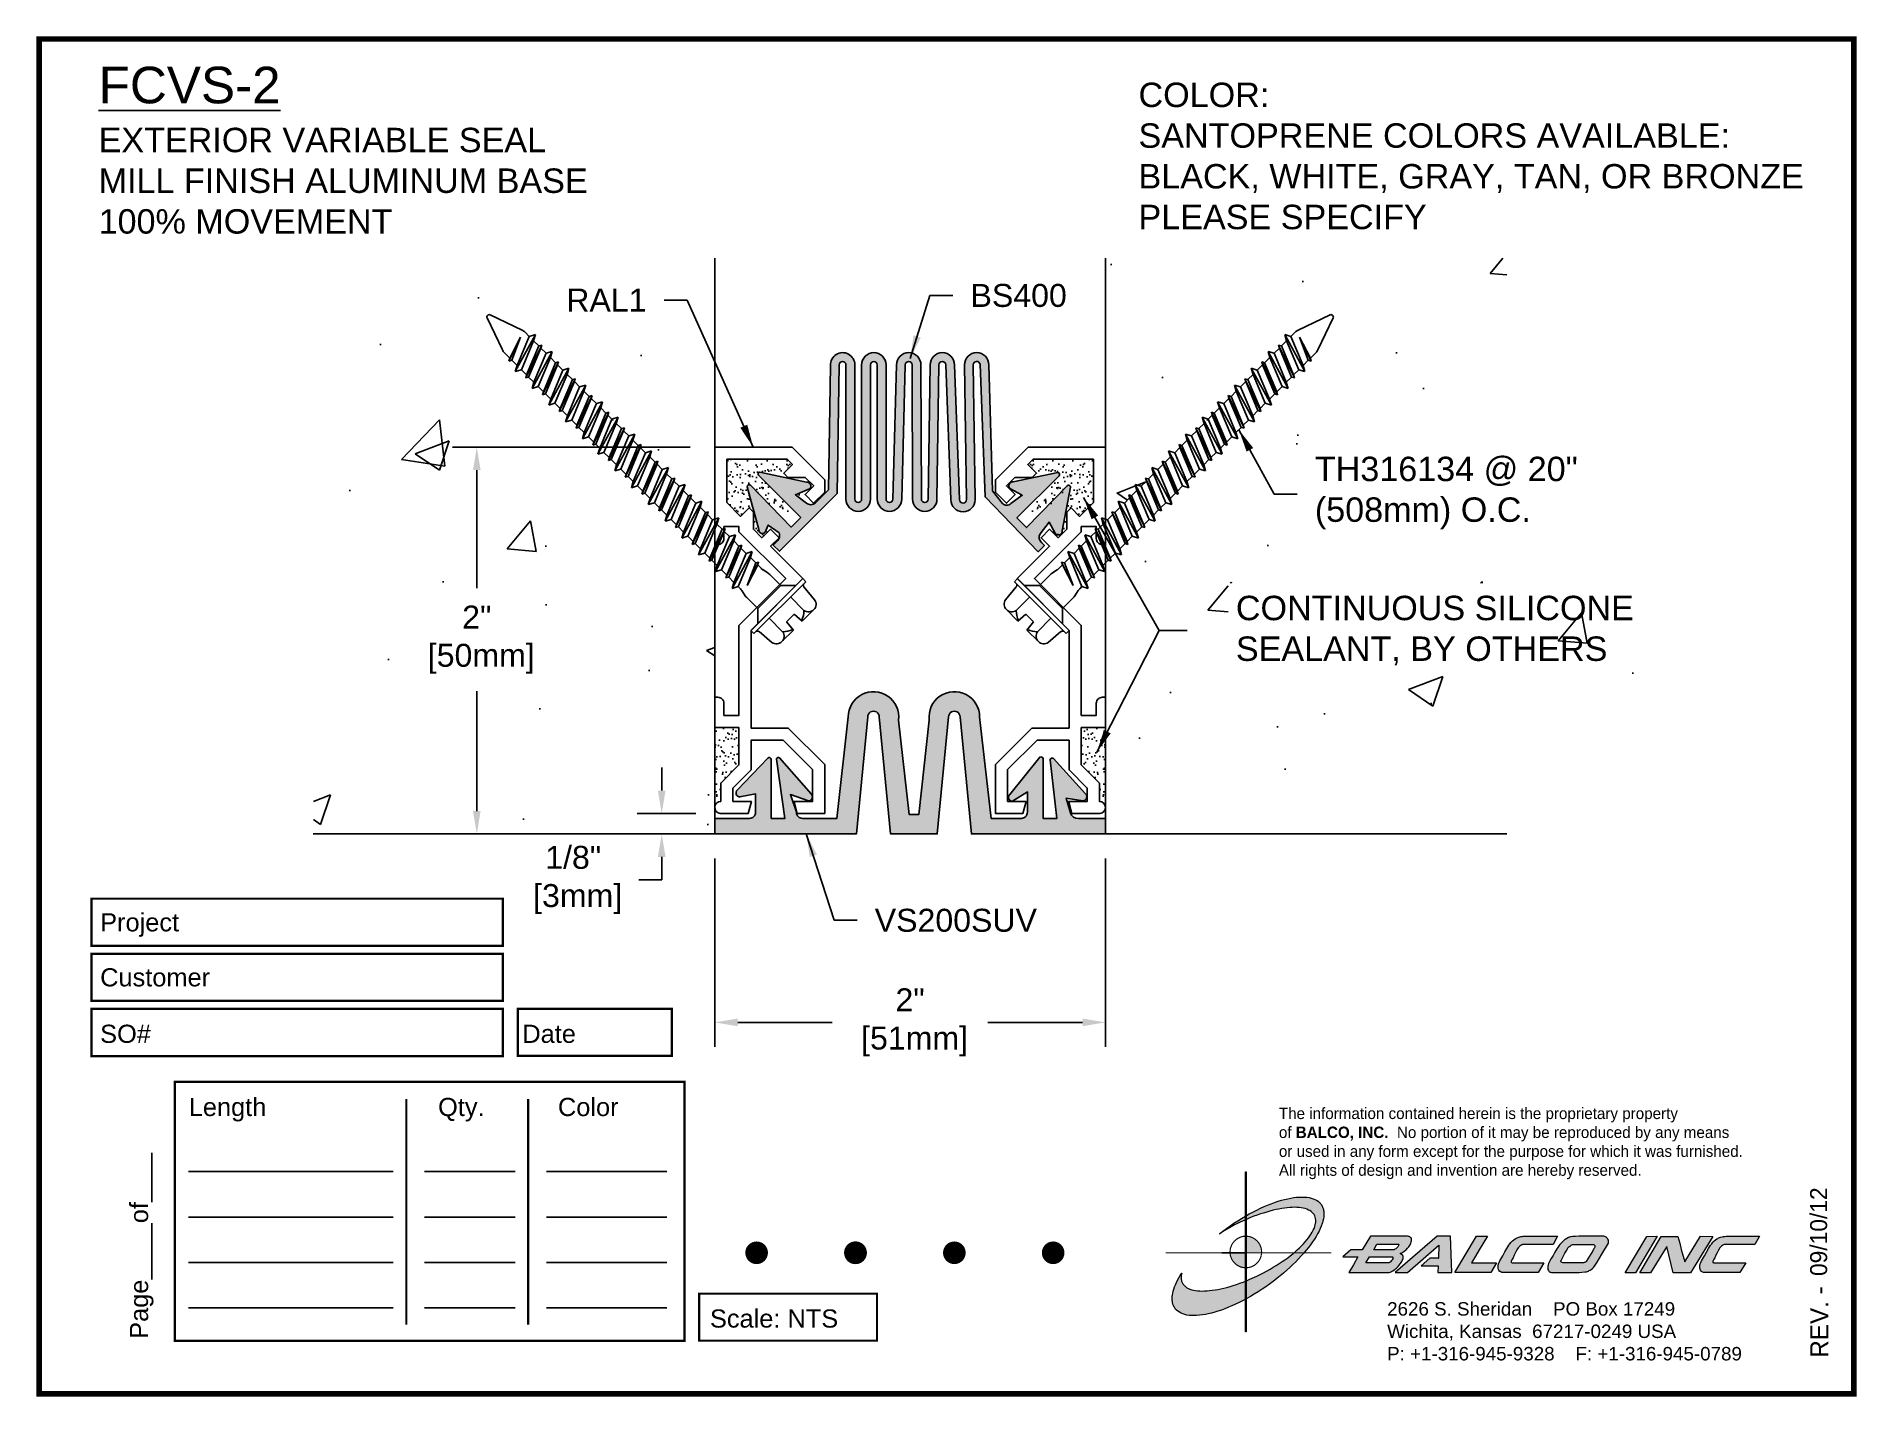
# Paper-space layout 'Layout1' of a CAD drawing. Header units: inches. Extents: x 0 to 10, y 0 to 7.5.
# The model-space entities are those that its viewports show. They can reach past a viewport. Long polylines and large blocks are cut down to what shows.
import ezdxf

# ---------------------------------------------------------------- set-up
doc = ezdxf.new("R2010")
doc.units = ezdxf.units.IN
doc.header["$MEASUREMENT"] = 0
for name, color, linetype in [('Anchors', 4, 'Continuous'), ('Border', 7, 'Continuous'), ('Conditions', 1, 'Continuous'), ('Dimensions', 3, 'Continuous'), ('Fillers', 2, 'Continuous'), ('Metals', 7, 'Continuous'), ('Text', 2, 'Continuous')]:
    doc.layers.add(name, color=color, linetype=linetype)
doc.styles.add('arial', font='arial.ttf')
doc.styles.add('Copyright', font='ERASDEMI.TTF')
doc.dimstyles.new('Arial', dxfattribs={"dimtxt": 0.1175, "dimasz": 0.1175, "dimexe": 0.125, "dimexo": 0.125, "dimgap": 0.09, "dimtad": 0, "dimtih": 1, "dimtoh": 1, "dimdec": 4, "dimzin": 0, "dimdsep": 46, "dimlunit": 4, "dimtxsty": 'arial', "dimcen": 0.09, "dimadec": 0, "dimazin": 0, "dimtfac": 1, "dimtdec": 4, "dimtofl": 0, "dimtmove": 0, "dimatfit": 3, "dimfxl": 0, "dimfrac": 2, "dimtolj": 1, "dimtzin": 0, "dimarcsym": 0})
pattern_1 = [(142.5, (9.219993, 0), (0.0020473, 0.06262177), [0, -0.0494, 0, -0.05525, 0, -0.0528125]), (172.5, (9.21999, 0), (-0.0575177, 0.0917197), [0, -0.02665, 0, -0.044525, 0, -0.0170625]), (212.5, (9.25997, 0), (-0.1012096, 0.0001839), [0, -0.01625, 0, -0.0585, 0, -0.076375]), (222.5, (9.25997, 0), (-0.0976991, 0.0285245), [0, -0.008125, 0, -0.03835, 0, -0.043875])]

psp = doc.layouts.get("Layout1")

# ---------------------------------------------------------------- texts
at = {"layer": 'Border', "style": 'arial'}
for s, p in [('Project', (0.336, 2.547)), ('Customer', (0.336, 2.244)), ('SO#', (0.336, 1.933)), ('Date', (2.661, 1.933)), ('Length', (0.824, 1.53)), ('Qty.', (2.197, 1.53)), ('Color', (2.857, 1.53)), ('Scale: NTS', (3.694, 0.365))]:
    psp.add_text(s, height=0.1, dxfattribs=at).set_placement(p)
psp.add_text('Page%%u        %%uof%%u       ', height=0.1, rotation=90, dxfattribs=at).set_placement((0.6, 0.303))
at = {"layer": 'Border', "insert": (7.423, 0.505), "char_height": 0.074, "width": 2.3438, "attachment_point": 1, "style": 'arial'}
psp.add_mtext('2626 S. Sheridan    PO Box 17249\\PWichita, Kansas  67217-0249 USA \\PP: +1-316-945-9328    F: +1-316-945-0789', dxfattribs=at)

msp = doc.modelspace()

# ---------------------------------------------------------------- texts
at = {"layer": 'Text', "attachment_point": 1, "style": 'arial'}
for s, insert, char_height, width in [('{\\LFCVS-2\\P\\H0.6667x;\\lEXTERIOR VARIABLE SEAL\\PMILL FINISH ALUMINUM BASE\\P100% MOVEMENT}', (0.4564, 7.79681), 0.1875, 4.1875), ('COLOR:{\\L                         \\~ \\P}SANTOPRENE COLORS AVAILABLE:\\PBLACK, WHITE, GRAY, TAN, OR BRONZE\\PPLEASE SPECIFY', (5.77914, 7.71532), 0.125, 3.4282241)]:
    msp.add_mtext(s, dxfattribs=dict(at, insert=insert, char_height=char_height, width=width))
at = {"layer": 'Text', "style": 'arial'}
for s, insert, char_height, attachment_point in [('\\A1;RAL1', (3.2608, 6.54353), 0.1175, 9), ('\\A1;BS400', (4.91928, 6.68481), 0.1175, 1), ('\\A1;TH316134 @ 20"\\P(508mm) O.C.', (6.68171, 5.61495), 0.125, 4), ('CONTINUOUS SILICONE\\PSEALANT, BY OTHERS', (6.27745, 4.91035), 0.125, 4), ('VS200SUV', (4.42905, 3.48636), 0.1175, 1)]:
    msp.add_mtext(s, dxfattribs=dict(at, insert=insert, char_height=char_height, attachment_point=attachment_point))

# ---------------------------------------------------------------- blocks, each defined once
blk = doc.blocks.new('CADlogo')
h = blk.add_hatch(color=256)
h.paths.add_polyline_path([(0.918, 1.81), (0.909, 1.81), (0.909, 1.322), (0.918, 1.327)])
h.paths.add_polyline_path([(0.918, 1.285), (0.909, 1.281), (0.909, 1.1), (0.918, 1.1)])
h.paths.add_polyline_path([(0.918, 0.917), (0.909, 0.917), (0.909, 0.762), (0.909, 0.753), (0.91, 0.753), (0.918, 0.753)])
h.paths.add_polyline_path([(0.918, 1.091), (0.918, 1.1), (0.91, 1.1), (0.909, 1.1), (0.909, 0.917), (0.918, 0.917), (0.918, 0.919), (0.915, 0.919)])
h.paths.add_polyline_path([(0.918, 0.412), (0.909, 0.407), (0.909, 0.049), (0.918, 0.049)])
h.paths.add_polyline_path([(0.918, 0.753), (0.909, 0.753), (0.909, 0.606), (0.918, 0.609)])
h.paths.add_polyline_path([(0.918, 0.609), (0.909, 0.606), (0.909, 0.407), (0.918, 0.412)])
h.paths.add_polyline_path([(0.918, 1.327), (0.909, 1.322), (0.909, 1.281), (0.918, 1.285)])
h = blk.add_hatch(color=175)
h.paths.add_polyline_path([(0.574, 0.51), (0.543, 0.506), (0.514, 0.502), (0.487, 0.499), (0.459, 0.499), (0.432, 0.497), (0.406, 0.499), (0.382, 0.5), (0.36, 0.502), (0.338, 0.508), (0.318, 0.511), (0.298, 0.519), (0.282, 0.526), (0.265, 0.533), (0.252, 0.543), (0.24, 0.553), (0.234, 0.559), (0.229, 0.564), (0.22, 0.577), (0.212, 0.592), (0.205, 0.607), (0.203, 0.616), (0.201, 0.627), (0.199, 0.643), (0.201, 0.66), (0.201, 0.671), (0.205, 0.682), (0.207, 0.694), (0.19, 0.667), (0.176, 0.641), (0.161, 0.616), (0.148, 0.59), (0.137, 0.566), (0.128, 0.543), (0.119, 0.519), (0.113, 0.495), (0.108, 0.473), (0.104, 0.451), (0.103, 0.44), (0.103, 0.429), (0.101, 0.409), (0.103, 0.391), (0.104, 0.38), (0.106, 0.371), (0.11, 0.352), (0.115, 0.336), (0.124, 0.318), (0.13, 0.31), (0.135, 0.301), (0.143, 0.294), (0.15, 0.286), (0.165, 0.274), (0.181, 0.263), (0.199, 0.254), (0.22, 0.244), (0.242, 0.237), (0.263, 0.232), (0.289, 0.228), (0.315, 0.226), (0.342, 0.226), (0.371, 0.226), (0.402, 0.23), (0.434, 0.233), (0.467, 0.239), (0.499, 0.246), (0.534, 0.254), (0.571, 0.263), (0.606, 0.275), (0.644, 0.286), (0.682, 0.301), (0.721, 0.318), (0.759, 0.334), (0.799, 0.352), (0.841, 0.371), (0.882, 0.393), (0.909, 0.407), (0.909, 0.606), (0.884, 0.596), (0.847, 0.583), (0.81, 0.57), (0.774, 0.559), (0.739, 0.548), (0.704, 0.537), (0.671, 0.53), (0.638, 0.522), (0.606, 0.515)])
h.paths.add_polyline_path([(1.18, 0.738), (1.109, 0.698), (1.034, 0.661), (0.957, 0.627), (0.918, 0.609), (0.918, 0.412), (0.924, 0.414), (0.964, 0.438), (1.006, 0.462), (1.05, 0.489), (1.092, 0.517), (1.134, 0.544), (1.174, 0.574), (1.215, 0.603), (1.253, 0.634), (1.291, 0.663), (1.328, 0.694), (1.365, 0.725), (1.399, 0.757), (1.432, 0.788), (1.463, 0.819), (1.494, 0.85), (1.524, 0.883), (1.554, 0.917), (1.44, 0.917), (1.429, 0.908), (1.401, 0.886), (1.374, 0.864), (1.343, 0.842), (1.312, 0.822), (1.28, 0.8), (1.248, 0.778), (1.215, 0.758)])
h.paths.add_polyline_path([(1.769, 1.382), (1.767, 1.393), (1.763, 1.404), (1.758, 1.422), (1.749, 1.441), (1.743, 1.45), (1.738, 1.457), (1.73, 1.464), (1.725, 1.472), (1.709, 1.485), (1.692, 1.496), (1.674, 1.506), (1.654, 1.514), (1.632, 1.521), (1.61, 1.527), (1.584, 1.53), (1.559, 1.532), (1.531, 1.532), (1.502, 1.532), (1.471, 1.53), (1.44, 1.527), (1.407, 1.521), (1.374, 1.514), (1.339, 1.505), (1.304, 1.496), (1.268, 1.485), (1.229, 1.472), (1.191, 1.457), (1.152, 1.442), (1.114, 1.426), (1.074, 1.408), (1.034, 1.388), (0.991, 1.367), (0.951, 1.346), (0.918, 1.327), (0.918, 1.285), (0.926, 1.289), (0.964, 1.305), (1.001, 1.32), (1.037, 1.333), (1.074, 1.346), (1.109, 1.356), (1.143, 1.367), (1.178, 1.378), (1.213, 1.386), (1.246, 1.393), (1.277, 1.4), (1.31, 1.406), (1.339, 1.41), (1.368, 1.413), (1.398, 1.417), (1.425, 1.417), (1.452, 1.419), (1.476, 1.417), (1.502, 1.415), (1.524, 1.413), (1.546, 1.408), (1.566, 1.404), (1.584, 1.397), (1.602, 1.389), (1.617, 1.382), (1.632, 1.373), (1.644, 1.362), (1.65, 1.356), (1.655, 1.351), (1.665, 1.338), (1.672, 1.325), (1.677, 1.309), (1.681, 1.294), (1.683, 1.278), (1.683, 1.261), (1.683, 1.252), (1.681, 1.243), (1.677, 1.225), (1.672, 1.207), (1.665, 1.186), (1.655, 1.166), (1.644, 1.146), (1.632, 1.126), (1.619, 1.106), (1.602, 1.084), (1.586, 1.062), (1.568, 1.04), (1.548, 1.018), (1.527, 0.996), (1.504, 0.974), (1.48, 0.952), (1.456, 0.93), (1.44, 0.917), (1.554, 0.917), (1.579, 0.945), (1.602, 0.976), (1.626, 1.007), (1.648, 1.038), (1.668, 1.067), (1.687, 1.097), (1.703, 1.128), (1.719, 1.155), (1.732, 1.185), (1.743, 1.212), (1.752, 1.239), (1.758, 1.252), (1.762, 1.265), (1.767, 1.291), (1.771, 1.314), (1.771, 1.327), (1.773, 1.338), (1.771, 1.362), (1.771, 1.373)])
h.paths.add_polyline_path([(0.867, 1.296), (0.825, 1.271), (0.781, 1.243), (0.741, 1.214), (0.701, 1.186), (0.66, 1.157), (0.622, 1.128), (0.675, 1.161), (0.732, 1.194), (0.79, 1.225), (0.82, 1.239), (0.851, 1.254), (0.909, 1.281), (0.909, 1.322)])
h = blk.add_hatch(color=256)
h.paths.add_polyline_path([(1.074, 0.991), (1.07, 1.001), (1.065, 1.011), (1.059, 1.021), (1.053, 1.03), (1.046, 1.038), (1.039, 1.047), (1.031, 1.054), (1.022, 1.062), (1.014, 1.068), (1.004, 1.074), (0.995, 1.08), (0.985, 1.085), (0.975, 1.089), (0.964, 1.093), (0.954, 1.096), (0.943, 1.098), (0.932, 1.099), (0.921, 1.1), (0.918, 1.1), (0.918, 0.917), (0.94, 0.917), (1.086, 0.917), (1.087, 0.927), (1.086, 0.938), (1.085, 0.949), (1.083, 0.96), (1.081, 0.97), (1.078, 0.981)])
h.paths.add_polyline_path([(0.909, 0.917), (0.739, 0.917), (0.74, 0.91), (0.741, 0.899), (0.743, 0.888), (0.746, 0.878), (0.75, 0.867), (0.754, 0.857), (0.758, 0.847), (0.764, 0.837), (0.77, 0.828), (0.776, 0.819), (0.783, 0.811), (0.791, 0.803), (0.799, 0.795), (0.808, 0.788), (0.817, 0.782), (0.826, 0.776), (0.836, 0.771), (0.846, 0.766), (0.856, 0.762), (0.867, 0.759), (0.877, 0.757), (0.888, 0.755), (0.899, 0.753), (0.909, 0.753)])
h.paths.add_polyline_path([(0.918, 1.1), (0.91, 1.1), (0.909, 1.1), (0.909, 0.917), (0.918, 0.917)])
h = blk.add_hatch(color=256)
h.paths.add_polyline_path([(2.148, 0.874), (2.098, 0.784), (2.049, 0.7), (2.484, 0.7), (2.491, 0.702), (2.501, 0.703), (2.508, 0.705), (2.512, 0.707), (2.517, 0.711), (2.532, 0.72), (2.546, 0.729), (2.554, 0.735), (2.563, 0.74), (2.572, 0.747), (2.581, 0.757), (2.59, 0.768), (2.599, 0.777), (2.616, 0.799), (2.623, 0.811), (2.63, 0.822), (2.636, 0.833), (2.641, 0.844), (2.645, 0.855), (2.647, 0.864), (2.647, 0.879), (2.645, 0.883), (2.641, 0.886), (2.638, 0.892), (2.629, 0.899), (2.619, 0.905), (2.612, 0.91), (2.64, 0.921), (2.658, 0.936), (2.669, 0.943), (2.678, 0.95), (2.694, 0.967), (2.702, 0.976), (2.709, 0.985), (2.716, 0.994), (2.722, 1.005), (2.727, 1.014), (2.731, 1.025), (2.735, 1.038), (2.736, 1.049), (2.738, 1.062), (2.738, 1.073), (2.733, 1.082), (2.727, 1.088), (2.72, 1.093), (2.713, 1.097), (2.704, 1.099), (2.694, 1.1), (2.685, 1.102), (2.674, 1.102), (2.285, 1.102), (2.195, 0.952), (2.069, 0.952), (1.981, 0.874)])
h.paths.add_polyline_path([(2.274, 0.874), (2.53, 0.874), (2.534, 0.865), (2.532, 0.852), (2.524, 0.841), (2.515, 0.828), (2.505, 0.815), (2.493, 0.81), (2.49, 0.808), (2.235, 0.808)], flags=16)
h.paths.add_polyline_path([(2.321, 0.952), (2.356, 1.014), (2.587, 1.014), (2.592, 1.014), (2.597, 1.014), (2.597, 1.003), (2.59, 0.991), (2.583, 0.98), (2.569, 0.966), (2.555, 0.958), (2.546, 0.952), (2.535, 0.952)], flags=16)
h.paths.add_polyline_path([(3.04, 1.002), (3.036, 0.859), (2.941, 0.859), (2.844, 0.773), (3.031, 0.773), (3.027, 0.7), (3.181, 0.7), (3.168, 1.102), (3.02, 1.102), (2.557, 0.7), (2.694, 0.7)])
h.paths.add_polyline_path([(3.214, 0.7), (3.611, 0.7), (3.675, 0.808), (3.397, 0.808), (3.441, 0.881), (3.483, 0.952), (3.574, 1.102), (3.454, 1.102)])
h.paths.add_polyline_path([(3.788, 0.965), (3.766, 0.927), (3.743, 0.885), (3.721, 0.846), (3.71, 0.83), (3.702, 0.811), (3.697, 0.795), (3.693, 0.778), (3.691, 0.769), (3.691, 0.76), (3.691, 0.749), (3.693, 0.74), (3.7, 0.727), (3.708, 0.716), (3.711, 0.714), (3.724, 0.705), (3.733, 0.702), (3.744, 0.702), (3.757, 0.7), (3.774, 0.7), (4.134, 0.7), (4.196, 0.808), (3.854, 0.808), (3.841, 0.808), (3.833, 0.816), (3.836, 0.826), (3.843, 0.841), (3.856, 0.864), (3.869, 0.892), (3.883, 0.921), (3.898, 0.949), (3.914, 0.972), (3.924, 0.983), (3.931, 0.992), (3.943, 1.002), (3.954, 1.008), (3.969, 1.011), (4.297, 1.011), (4.346, 1.102), (4.238, 1.102), (4.15, 1.102), (4.075, 1.1), (3.997, 1.102), (3.982, 1.1), (3.968, 1.1), (3.955, 1.099), (3.942, 1.097), (3.92, 1.089), (3.9, 1.082), (3.889, 1.078), (3.88, 1.073), (3.863, 1.062), (3.849, 1.049), (3.834, 1.035), (3.821, 1.018), (3.81, 1.002), (3.799, 0.983)])
h.paths.add_polyline_path([(4.509, 1.097), (4.496, 1.095), (4.485, 1.093), (4.476, 1.089), (4.465, 1.086), (4.447, 1.077), (4.43, 1.066), (4.421, 1.06), (4.414, 1.055), (4.399, 1.04), (4.386, 1.025), (4.372, 1.011), (4.361, 0.994), (4.35, 0.976), (4.337, 0.96), (4.317, 0.923), (4.297, 0.888), (4.275, 0.855), (4.26, 0.828), (4.255, 0.813), (4.247, 0.799), (4.244, 0.784), (4.242, 0.777), (4.24, 0.769), (4.238, 0.753), (4.238, 0.735), (4.246, 0.722), (4.251, 0.714), (4.253, 0.713), (4.257, 0.711), (4.262, 0.705), (4.269, 0.703), (4.278, 0.702), (4.289, 0.7), (4.564, 0.7), (4.571, 0.7), (4.584, 0.702), (4.613, 0.703), (4.648, 0.707), (4.664, 0.709), (4.677, 0.713), (4.686, 0.716), (4.694, 0.722), (4.705, 0.727), (4.717, 0.735), (4.73, 0.744), (4.741, 0.755), (4.752, 0.769), (4.781, 0.815), (4.833, 0.903), (4.906, 1.025), (4.908, 1.035), (4.908, 1.046), (4.906, 1.051), (4.906, 1.057), (4.9, 1.069), (4.893, 1.08), (4.889, 1.082), (4.888, 1.086), (4.88, 1.089), (4.873, 1.093), (4.866, 1.097), (4.856, 1.1), (4.846, 1.1), (4.844, 1.1), (4.73, 1.1), (4.626, 1.1), (4.58, 1.1), (4.542, 1.099), (4.524, 1.099)])
h.paths.add_polyline_path([(4.527, 1.011), (4.54, 1.011), (4.745, 1.011), (4.752, 1.003), (4.758, 0.998), (4.758, 0.985), (4.756, 0.98), (4.754, 0.974), (4.749, 0.965), (4.743, 0.956), (4.734, 0.941), (4.663, 0.821), (4.648, 0.812), (4.639, 0.81), (4.633, 0.808), (4.622, 0.808), (4.61, 0.808), (4.416, 0.808), (4.398, 0.808), (4.39, 0.813), (4.387, 0.813), (4.385, 0.819), (4.378, 0.825), (4.385, 0.832), (4.408, 0.877), (4.428, 0.914), (4.447, 0.945), (4.454, 0.96), (4.461, 0.971), (4.474, 0.986), (4.487, 0.996), (4.496, 1.002), (4.508, 1.009), (4.516, 1.009)], flags=16)
h.paths.add_polyline_path([(5.089, 0.698), (5.206, 0.698), (5.445, 1.1), (5.33, 1.099)])
h.paths.add_polyline_path([(5.489, 1.099), (5.252, 0.698), (5.37, 0.698), (5.548, 0.987), (5.621, 0.698), (5.811, 0.698), (6.055, 1.099), (5.919, 1.1), (5.749, 0.817), (5.709, 0.954), (5.691, 1.024), (5.672, 1.099)])
h.paths.add_polyline_path([(6.086, 1.06), (6.069, 1.047), (6.056, 1.035), (6.044, 1.018), (6.031, 1.002), (6.02, 0.983), (6.009, 0.965), (5.987, 0.925), (5.965, 0.885), (5.941, 0.846), (5.932, 0.828), (5.923, 0.811), (5.917, 0.795), (5.914, 0.778), (5.912, 0.769), (5.912, 0.758), (5.914, 0.749), (5.916, 0.738), (5.921, 0.725), (5.928, 0.716), (5.936, 0.709), (5.945, 0.705), (5.954, 0.702), (5.965, 0.7), (5.98, 0.7), (5.994, 0.7), (6.355, 0.7), (6.419, 0.806), (6.073, 0.806), (6.056, 0.811), (6.056, 0.821), (6.056, 0.826), (6.064, 0.841), (6.077, 0.864), (6.089, 0.892), (6.104, 0.919), (6.119, 0.947), (6.135, 0.972), (6.144, 0.983), (6.153, 0.992), (6.163, 1), (6.166, 1.003), (6.172, 1.005), (6.178, 1.008), (6.19, 1.011), (6.517, 1.011), (6.569, 1.1), (6.459, 1.102), (6.373, 1.1), (6.296, 1.1), (6.217, 1.1), (6.203, 1.1), (6.19, 1.099), (6.175, 1.099), (6.164, 1.095), (6.141, 1.089), (6.12, 1.082), (6.111, 1.077), (6.102, 1.073)])
blk.add_hatch(color=256).paths.add_polyline_path([(0.918, 0.609), (0.909, 0.606), (0.909, 0.407), (0.918, 0.412)])
for q in [(0.65, 0.917), (0.909, 0.648)]:
    blk.add_line((0.909, 0.917), q)
at = {"color": 7, "lineweight": 0}
for points in [[(0.909, 1.81), (0.918, 1.81), (0.918, 0.049), (0.909, 0.049), (0.909, 1.81)], [(2.738, 1.073), (2.733, 1.082), (2.727, 1.088), (2.72, 1.093), (2.713, 1.097), (2.704, 1.099), (2.694, 1.1), (2.685, 1.102), (2.674, 1.102), (2.285, 1.102), (2.195, 0.952), (2.069, 0.952), (1.981, 0.874), (2.148, 0.874), (2.098, 0.784), (2.049, 0.7), (2.484, 0.7), (2.491, 0.702), (2.501, 0.703), (2.508, 0.705), (2.512, 0.707), (2.517, 0.711), (2.532, 0.72), (2.546, 0.729), (2.554, 0.735), (2.563, 0.74), (2.572, 0.747), (2.581, 0.757), (2.59, 0.768), (2.599, 0.777), (2.616, 0.799), (2.623, 0.811), (2.63, 0.822), (2.636, 0.833), (2.641, 0.844), (2.645, 0.855), (2.647, 0.864), (2.647, 0.874), (2.647, 0.879), (2.645, 0.883), (2.641, 0.886), (2.638, 0.892), (2.629, 0.899), (2.619, 0.905), (2.612, 0.91), (2.64, 0.921), (2.658, 0.936), (2.669, 0.943), (2.678, 0.95), (2.694, 0.967), (2.702, 0.976), (2.709, 0.985), (2.716, 0.994), (2.722, 1.005), (2.727, 1.014), (2.731, 1.025), (2.735, 1.038), (2.736, 1.049), (2.738, 1.062), (2.738, 1.073), (2.738, 1.073)], [(2.587, 0.985), (2.583, 0.98), (2.572, 0.969), (2.565, 0.963), (2.555, 0.958), (2.546, 0.952), (2.535, 0.952), (2.321, 0.952), (2.356, 1.014), (2.587, 1.014), (2.592, 1.014), (2.594, 1.014), (2.596, 1.013), (2.597, 1.011), (2.597, 1.005), (2.596, 1), (2.59, 0.991), (2.587, 0.985), (2.587, 0.985)], [(3.027, 0.7), (3.181, 0.7), (3.168, 1.102), (3.02, 1.102), (2.557, 0.7), (2.694, 0.7), (3.04, 1.002), (3.036, 0.859), (3.038, 0.859), (2.941, 0.859), (2.844, 0.773), (3.031, 0.773), (3.027, 0.7), (3.027, 0.7)], [(3.214, 0.7), (3.454, 1.102), (3.574, 1.102), (3.483, 0.952), (3.441, 0.881), (3.397, 0.808), (3.675, 0.808), (3.611, 0.7), (3.214, 0.7), (3.214, 0.7)], [(3.969, 1.011), (3.96, 1.009), (3.955, 1.007), (3.949, 1.005), (3.946, 1.003), (3.94, 1), (3.931, 0.992), (3.924, 0.983), (3.914, 0.972), (3.898, 0.949), (3.883, 0.921), (3.869, 0.892), (3.856, 0.864), (3.843, 0.841), (3.836, 0.826), (3.834, 0.821), (3.834, 0.817), (3.836, 0.813), (3.839, 0.81), (3.847, 0.808), (3.854, 0.808), (4.196, 0.808), (4.134, 0.7), (3.774, 0.7), (3.757, 0.7), (3.744, 0.702), (3.733, 0.702), (3.724, 0.705), (3.715, 0.711), (3.711, 0.713), (3.708, 0.716), (3.7, 0.727), (3.693, 0.74), (3.691, 0.749), (3.691, 0.76), (3.691, 0.769), (3.693, 0.778), (3.697, 0.795), (3.702, 0.811), (3.71, 0.83), (3.721, 0.846), (3.743, 0.885), (3.766, 0.927), (3.788, 0.965), (3.799, 0.983), (3.81, 1.002), (3.821, 1.018), (3.834, 1.035), (3.849, 1.049), (3.863, 1.062), (3.88, 1.073), (3.889, 1.078), (3.9, 1.082), (3.92, 1.089), (3.942, 1.097), (3.955, 1.099), (3.968, 1.1), (3.982, 1.1), (3.997, 1.102), (4.075, 1.1), (4.15, 1.102), (4.238, 1.102), (4.346, 1.102), (4.297, 1.011), (3.969, 1.011), (3.969, 1.011)], [(4.846, 1.1), (4.844, 1.1), (4.73, 1.1), (4.626, 1.1), (4.58, 1.1), (4.542, 1.099), (4.524, 1.099), (4.509, 1.097), (4.496, 1.095), (4.485, 1.093), (4.476, 1.089), (4.465, 1.086), (4.447, 1.077), (4.43, 1.066), (4.421, 1.06), (4.414, 1.055), (4.399, 1.04), (4.386, 1.025), (4.372, 1.011), (4.361, 0.994), (4.35, 0.976), (4.337, 0.96), (4.317, 0.923), (4.297, 0.888), (4.275, 0.855), (4.26, 0.828), (4.255, 0.813), (4.247, 0.799), (4.244, 0.784), (4.242, 0.777), (4.24, 0.769), (4.238, 0.753), (4.238, 0.735), (4.246, 0.722), (4.251, 0.714), (4.253, 0.713), (4.257, 0.711), (4.262, 0.705), (4.269, 0.703), (4.278, 0.702), (4.289, 0.7), (4.564, 0.7), (4.571, 0.7), (4.584, 0.702), (4.613, 0.703), (4.648, 0.707), (4.664, 0.709), (4.677, 0.713), (4.686, 0.716), (4.694, 0.722), (4.705, 0.727), (4.717, 0.735), (4.73, 0.744), (4.741, 0.755), (4.752, 0.769), (4.781, 0.815), (4.833, 0.903), (4.906, 1.025), (4.908, 1.035), (4.908, 1.046), (4.906, 1.051), (4.906, 1.057), (4.9, 1.069), (4.897, 1.075), (4.893, 1.08), (4.889, 1.082), (4.888, 1.086), (4.88, 1.089), (4.873, 1.093), (4.866, 1.097), (4.856, 1.1), (4.846, 1.1), (4.846, 1.1)], [(4.734, 0.941), (4.663, 0.821), (4.653, 0.815), (4.646, 0.811), (4.639, 0.81), (4.633, 0.808), (4.622, 0.808), (4.61, 0.808), (4.416, 0.808), (4.403, 0.808), (4.396, 0.81), (4.39, 0.813), (4.388, 0.813), (4.386, 0.815), (4.385, 0.819), (4.383, 0.821), (4.383, 0.826), (4.383, 0.83), (4.385, 0.832), (4.408, 0.877), (4.428, 0.914), (4.447, 0.945), (4.454, 0.96), (4.461, 0.971), (4.471, 0.982), (4.478, 0.989), (4.487, 0.996), (4.496, 1.002), (4.505, 1.007), (4.511, 1.009), (4.516, 1.009), (4.527, 1.011), (4.54, 1.011), (4.743, 1.011), (4.749, 1.007), (4.752, 1.003), (4.756, 1), (4.758, 0.994), (4.758, 0.985), (4.756, 0.98), (4.754, 0.974), (4.749, 0.965), (4.743, 0.956), (4.734, 0.941), (4.734, 0.941)], [(5.089, 0.698), (5.33, 1.099), (5.445, 1.1), (5.206, 0.698), (5.091, 0.698), (5.089, 0.698), (5.089, 0.698)], [(5.811, 0.698), (5.621, 0.698), (5.548, 0.987), (5.37, 0.698), (5.252, 0.698), (5.489, 1.099), (5.672, 1.099), (5.691, 1.024), (5.709, 0.954), (5.749, 0.817), (5.919, 1.1), (6.055, 1.099), (5.811, 0.698), (5.811, 0.698)], [(6.19, 1.011), (6.181, 1.009), (6.175, 1.007), (6.172, 1.005), (6.166, 1.003), (6.163, 1), (6.153, 0.992), (6.144, 0.983), (6.135, 0.972), (6.119, 0.947), (6.104, 0.919), (6.089, 0.892), (6.077, 0.864), (6.064, 0.841), (6.056, 0.826), (6.056, 0.821), (6.056, 0.815), (6.058, 0.811), (6.062, 0.81), (6.067, 0.808), (6.077, 0.806), (6.419, 0.806), (6.355, 0.7), (5.994, 0.7), (5.98, 0.7), (5.965, 0.7), (5.954, 0.702), (5.945, 0.705), (5.936, 0.709), (5.932, 0.713), (5.928, 0.716), (5.921, 0.725), (5.916, 0.738), (5.914, 0.749), (5.912, 0.758), (5.912, 0.769), (5.914, 0.778), (5.917, 0.795), (5.923, 0.811), (5.932, 0.828), (5.941, 0.846), (5.965, 0.885), (5.987, 0.925), (6.009, 0.965), (6.02, 0.983), (6.031, 1.002), (6.044, 1.018), (6.056, 1.035), (6.069, 1.047), (6.086, 1.06), (6.102, 1.073), (6.111, 1.077), (6.12, 1.082), (6.141, 1.089), (6.164, 1.095), (6.175, 1.099), (6.19, 1.099), (6.203, 1.1), (6.217, 1.1), (6.296, 1.1), (6.373, 1.1), (6.459, 1.102), (6.569, 1.1), (6.517, 1.011), (6.19, 1.011), (6.19, 1.011)], [(2.484, 0.808), (2.235, 0.808), (2.274, 0.874), (2.524, 0.874), (2.53, 0.872), (2.532, 0.87), (2.533, 0.866), (2.533, 0.863), (2.532, 0.852), (2.524, 0.841), (2.515, 0.828), (2.506, 0.817), (2.501, 0.813), (2.493, 0.81), (2.49, 0.808), (2.486, 0.808), (2.484, 0.808), (2.484, 0.808)]]:
    blk.add_lwpolyline(points, dxfattribs=at)
at = {"color": 175, "lineweight": 0}
blk.add_lwpolyline([(1.758, 1.422), (1.763, 1.404), (1.767, 1.393), (1.769, 1.382), (1.771, 1.373), (1.771, 1.362), (1.773, 1.338), (1.771, 1.327), (1.771, 1.314), (1.767, 1.291), (1.762, 1.265), (1.758, 1.252), (1.752, 1.239), (1.743, 1.212), (1.732, 1.185), (1.719, 1.155), (1.703, 1.128), (1.687, 1.097), (1.668, 1.067), (1.648, 1.038), (1.626, 1.007), (1.602, 0.976), (1.579, 0.945), (1.551, 0.914), (1.524, 0.883), (1.494, 0.85), (1.463, 0.819), (1.432, 0.788), (1.399, 0.757), (1.365, 0.725), (1.328, 0.694), (1.291, 0.663), (1.253, 0.634), (1.215, 0.603), (1.174, 0.574), (1.134, 0.544), (1.092, 0.517), (1.05, 0.489), (1.006, 0.462), (0.964, 0.438), (0.924, 0.414), (0.882, 0.393), (0.841, 0.371), (0.799, 0.352), (0.759, 0.334), (0.721, 0.318), (0.682, 0.301), (0.644, 0.286), (0.606, 0.275), (0.571, 0.263), (0.534, 0.254), (0.499, 0.246), (0.467, 0.239), (0.434, 0.233), (0.402, 0.23), (0.371, 0.226), (0.342, 0.226), (0.315, 0.226), (0.289, 0.228), (0.263, 0.232), (0.242, 0.237), (0.22, 0.244), (0.199, 0.254), (0.181, 0.263), (0.165, 0.274), (0.15, 0.286), (0.143, 0.294), (0.135, 0.301), (0.13, 0.31), (0.124, 0.318), (0.115, 0.336), (0.11, 0.352), (0.106, 0.371), (0.104, 0.38), (0.103, 0.391), (0.101, 0.409), (0.103, 0.429), (0.103, 0.44), (0.104, 0.451), (0.108, 0.473), (0.113, 0.495), (0.119, 0.519), (0.128, 0.543), (0.137, 0.566), (0.148, 0.59), (0.161, 0.616), (0.176, 0.641), (0.19, 0.667), (0.207, 0.694), (0.205, 0.682), (0.201, 0.671), (0.201, 0.66), (0.199, 0.649), (0.199, 0.638), (0.201, 0.627), (0.203, 0.616), (0.205, 0.607), (0.212, 0.592), (0.22, 0.577), (0.229, 0.564), (0.234, 0.559), (0.24, 0.553), (0.252, 0.543), (0.265, 0.533), (0.282, 0.526), (0.298, 0.519), (0.318, 0.511), (0.338, 0.508), (0.36, 0.502), (0.382, 0.5), (0.406, 0.499), (0.432, 0.497), (0.459, 0.499), (0.487, 0.499), (0.514, 0.502), (0.543, 0.506), (0.574, 0.51), (0.606, 0.515), (0.638, 0.522), (0.671, 0.53), (0.704, 0.537), (0.739, 0.548), (0.774, 0.559), (0.81, 0.57), (0.847, 0.583), (0.884, 0.596), (0.92, 0.61), (0.957, 0.627), (1.034, 0.661), (1.109, 0.698), (1.18, 0.738), (1.215, 0.758), (1.248, 0.778), (1.28, 0.8), (1.312, 0.822), (1.343, 0.842), (1.374, 0.864), (1.401, 0.886), (1.429, 0.908), (1.456, 0.93), (1.48, 0.952), (1.504, 0.974), (1.527, 0.996), (1.548, 1.018), (1.568, 1.04), (1.586, 1.062), (1.602, 1.084), (1.619, 1.106), (1.632, 1.126), (1.644, 1.146), (1.655, 1.166), (1.665, 1.186), (1.672, 1.207), (1.677, 1.225), (1.681, 1.243), (1.683, 1.252), (1.683, 1.261), (1.683, 1.278), (1.681, 1.294), (1.677, 1.309), (1.672, 1.325), (1.665, 1.338), (1.655, 1.351), (1.65, 1.356), (1.644, 1.362), (1.632, 1.373), (1.617, 1.382), (1.602, 1.389), (1.584, 1.397), (1.566, 1.404), (1.546, 1.408), (1.524, 1.413), (1.502, 1.415), (1.476, 1.417), (1.452, 1.419), (1.425, 1.417), (1.398, 1.417), (1.368, 1.413), (1.339, 1.41), (1.31, 1.406), (1.277, 1.4), (1.246, 1.393), (1.213, 1.386), (1.178, 1.378), (1.143, 1.367), (1.109, 1.356), (1.074, 1.346), (1.037, 1.333), (1.001, 1.32), (0.964, 1.305), (0.926, 1.289), (0.851, 1.254), (0.82, 1.239), (0.79, 1.225), (0.732, 1.194), (0.675, 1.161), (0.622, 1.128), (0.66, 1.157), (0.701, 1.186), (0.741, 1.214), (0.781, 1.243), (0.825, 1.271), (0.867, 1.296), (0.909, 1.322), (0.951, 1.346), (0.991, 1.367), (1.034, 1.388), (1.074, 1.408), (1.114, 1.426), (1.152, 1.442), (1.191, 1.457), (1.229, 1.472), (1.268, 1.485), (1.304, 1.496), (1.339, 1.505), (1.374, 1.514), (1.407, 1.521), (1.44, 1.527), (1.471, 1.53), (1.502, 1.532), (1.531, 1.532), (1.559, 1.532), (1.584, 1.53), (1.61, 1.527), (1.632, 1.521), (1.654, 1.514), (1.674, 1.506), (1.692, 1.496), (1.709, 1.485), (1.725, 1.472), (1.73, 1.464), (1.738, 1.457), (1.743, 1.45), (1.749, 1.441), (1.758, 1.422), (1.758, 1.422)], dxfattribs=at)
at = {"color": 7, "lineweight": 0, "const_width": 0.0128}
blk.add_lwpolyline([(1.087, 0.927), (1.086, 0.938), (1.085, 0.949), (1.083, 0.96), (1.081, 0.97), (1.078, 0.981), (1.074, 0.991), (1.07, 1.001), (1.065, 1.011), (1.059, 1.021), (1.053, 1.03), (1.046, 1.038), (1.039, 1.047), (1.031, 1.054), (1.022, 1.062), (1.014, 1.068), (1.004, 1.074), (0.995, 1.08), (0.985, 1.085), (0.975, 1.089), (0.964, 1.093), (0.954, 1.096), (0.943, 1.098), (0.932, 1.099), (0.921, 1.1), (0.91, 1.1), (0.899, 1.1), (0.888, 1.099), (0.877, 1.097), (0.867, 1.094), (0.856, 1.091), (0.846, 1.087), (0.836, 1.082), (0.826, 1.077), (0.817, 1.071), (0.808, 1.065), (0.799, 1.058), (0.791, 1.05), (0.783, 1.043), (0.776, 1.034), (0.77, 1.025), (0.764, 1.016), (0.758, 1.006), (0.754, 0.996), (0.75, 0.986), (0.746, 0.976), (0.743, 0.965), (0.741, 0.954), (0.74, 0.943), (0.739, 0.932), (0.739, 0.921), (0.74, 0.91), (0.741, 0.899), (0.743, 0.888), (0.746, 0.878), (0.75, 0.867), (0.754, 0.857), (0.758, 0.847), (0.764, 0.837), (0.77, 0.828), (0.776, 0.819), (0.783, 0.811), (0.791, 0.803), (0.799, 0.795), (0.808, 0.788), (0.817, 0.782), (0.826, 0.776), (0.836, 0.771), (0.846, 0.766), (0.856, 0.762), (0.867, 0.759), (0.877, 0.757), (0.888, 0.755), (0.899, 0.753), (0.91, 0.753), (0.921, 0.753), (0.932, 0.754), (0.943, 0.756), (0.954, 0.758), (0.964, 0.761), (0.975, 0.764), (0.985, 0.769), (0.995, 0.773), (1.004, 0.779), (1.014, 0.785), (1.022, 0.792), (1.031, 0.799), (1.039, 0.807), (1.046, 0.815), (1.053, 0.824), (1.059, 0.833), (1.065, 0.842), (1.07, 0.852), (1.074, 0.862), (1.078, 0.872), (1.081, 0.883), (1.083, 0.894), (1.085, 0.905), (1.086, 0.916), (1.087, 0.927)], dxfattribs=at)
at = {"color": 7, "lineweight": 0}
blk.add_lwpolyline([(1.853, 0.917, 0.0091, 0.0091, 0), (0.029, 0.917, 0.00366, 0.00366, 0), (0.029, 0.917, 0.00366, 0.00366, 0)], format="xyseb", dxfattribs=at)
blk = doc.blocks.new('ACADlogo')
blk.add_blockref('CADlogo', (-0.011, 7.152))
blk = doc.blocks.new('COPYRIGHTNOTE')
at = {"insert": (-3.166, 1.576), "char_height": 0.0625, "width": 50.295, "attachment_point": 1, "style": 'Copyright'}
blk.add_mtext('The information contained herein is the proprietary property\\Pof {\\fEras Bold ITC|b0|i0|c0|p34;BALCO, INC.}  No portion of it may be reproduced by any means\\Por used in any form except for the purpose for which it was furnished.\\PAll rights of design and invention are hereby reserved.', dxfattribs=at)
blk = doc.blocks.new('RevisionTag')
at = {"style": 'Copyright', "flags": 4}
blk.add_attdef('REVISIONDATE', (-0.147, 0.648), '', height=0.0938, rotation=90, dxfattribs=at)
at = {"layer": 'Border', "style": 'Copyright'}
blk.add_text('REV. -', height=0.1, rotation=90, dxfattribs=at).set_placement((-0.14, 0.199))
blk = doc.blocks.new('A$CB0F2')
blk.add_lwpolyline([(0.029, 0.0023, -0.958439), (0.0317, 0.0642), (0.0317, 0.1582), (0.1247, 0.2512), (0.1247, 0.4422), (0.0007, 0.4422), (0.0007, 0.5972), (0.0167, 0.5972, -0.414214), (0.0477, 0.5662), (0.0477, 0.5042), (0.1247, 0.5042), (0.1247, 0.9649), (0.3641, 1.2043), (0.1247, 1.4438), (0.1247, 1.4712), (0.0477, 1.4712), (0.0477, 1.4092, -0.414214), (0.0167, 1.3782), (0.0007, 1.3782), (0.0007, 1.8772), (0.397, 1.8772), (0.5637, 1.7105), (0.5637, 1.6471), (0.507, 1.5904), (0.4631, 1.6343), (0.5077, 1.6788), (0.4638, 1.7226), (0.3755, 1.7219), (0.3535, 1.7439), (0.3981, 1.7884), (0.3713, 1.8152), (0.0627, 1.8152), (0.0627, 1.5935), (0.1329, 1.5232), (0.1768, 1.5671), (0.1987, 1.5452), (0.1987, 1.4575), (0.2425, 1.4136), (0.2864, 1.4575), (0.3302, 1.4136), (0.2864, 1.3698), (0.4518, 1.2043), (0.1867, 0.9392), (0.1867, 0.4392), (0.3767, 0.4392), (0.5637, 0.2522), (0.5637, 0.0022), (0.4233, 0.0022), (0.4067, 0.0642), (0.5017, 0.0642), (0.5017, 0.2265), (0.351, 0.3772), (0.1867, 0.3772), (0.1867, 0.2255), (0.0937, 0.1325), (0.0937, 0.0642), (0.1887, 0.0642), (0.172, 0.0022), (0.029, 0.0022)], format="xyb")
blk = doc.blocks.new('ral1')
blk.add_blockref('A$CB0F2', (-0.029, -0.0022))
blk = doc.blocks.new('Th316134')
for p, q in [((-0.0968, 1.8775), (-0.0272, 1.8775)), ((-0.0233, 1.8325), (-0.0272, 1.8775)), ((0.0232, 1.8325), (0.0272, 1.8775)), ((0.0272, 1.8775), (0.0967, 1.8775)), ((-0.1352, 1.779), (-0.129, 1.8501)), ((-0.0645, 1.7688), (-0.0645, 1.8501)), ((-0.0233, 1.8325), (0.0232, 1.8325)), ((0.0645, 1.7688), (0.0645, 1.8501)), ((0.1352, 1.779), (0.129, 1.8501)), ((-0.1568, 1.75), (-0.1568, 1.7688)), ((-0.1568, 1.7688), (0.1567, 1.7688)), ((-0.1568, 1.75), (0.1567, 1.75)), ((-0.1148, 1.75), (-0.0698, 1.705)), ((0.1148, 1.75), (0.0697, 1.705)), ((0.1567, 1.7688), (0.1567, 1.75)), ((-0.0698, 1.705), (-0.0698, 1.6379)), ((-0.0698, 1.705), (0.0697, 1.705)), ((0.0697, 1.705), (0.0697, 1.6379)), ((-0.0863, 1.5156), (0.0862, 1.5664)), ((-0.0737, 1.5664), (0.0321, 1.6029)), ((-0.0737, 1.5664), (-0.0623, 1.5726)), ((-0.0737, 1.5664), (-0.0623, 1.5602)), ((-0.0687, 1.6283), (-0.0633, 1.6023)), ((-0.0623, 1.5726), (0.0321, 1.6029)), ((0.0321, 1.6029), (-0.0623, 1.5602)), ((-0.0623, 1.5927), (-0.0623, 1.5726)), ((0.0623, 1.5793), (-0.0623, 1.5285)), ((-0.0623, 1.5602), (-0.0623, 1.5285)), ((0.0623, 1.5927), (0.0623, 1.5793)), ((0.0862, 1.5664), (0.0623, 1.5793)), ((0.0862, 1.5664), (0.0623, 1.5535)), ((0.0687, 1.6283), (0.0633, 1.6023)), ((-0.0863, 1.5156), (-0.0623, 1.5285)), ((-0.0863, 1.5156), (-0.0623, 1.5027)), ((-0.0737, 1.4648), (0.0737, 1.5156)), ((0.0623, 1.5535), (-0.0623, 1.5027)), ((-0.0623, 1.471), (0.0623, 1.5218)), ((0.0623, 1.5095), (-0.0623, 1.4587)), ((-0.0623, 1.5027), (-0.0623, 1.471)), ((0.0623, 1.5535), (0.0623, 1.5218)), ((0.0737, 1.5156), (0.0623, 1.5218)), ((0.0737, 1.5156), (0.0623, 1.5095)), ((0.0623, 1.5095), (0.0623, 1.4778)), ((-0.0863, 1.4141), (0.0862, 1.4648)), ((-0.0863, 1.4141), (-0.0623, 1.427)), ((-0.0863, 1.4141), (-0.0623, 1.4011)), ((-0.0737, 1.4648), (-0.0623, 1.471)), ((-0.0737, 1.4648), (-0.0623, 1.4587)), ((-0.0737, 1.3633), (0.0737, 1.4141)), ((0.0623, 1.4778), (-0.0623, 1.427)), ((-0.0623, 1.4587), (-0.0623, 1.427)), ((0.0623, 1.4519), (-0.0623, 1.4011)), ((-0.0623, 1.3694), (0.0623, 1.4202)), ((0.0623, 1.4079), (-0.0623, 1.3571)), ((0.0862, 1.4648), (0.0623, 1.4778)), ((0.0862, 1.4648), (0.0623, 1.4519)), ((0.0623, 1.4519), (0.0623, 1.4202)), ((0.0737, 1.4141), (0.0623, 1.4202)), ((0.0737, 1.4141), (0.0623, 1.4079)), ((0.0623, 1.4079), (0.0623, 1.3762)), ((-0.0863, 1.3125), (0.0862, 1.3633)), ((-0.0863, 1.3125), (-0.0623, 1.3254)), ((-0.0737, 1.3633), (-0.0623, 1.3694)), ((-0.0737, 1.3633), (-0.0623, 1.3571)), ((-0.0623, 1.4011), (-0.0623, 1.3694)), ((0.0623, 1.3762), (-0.0623, 1.3254)), ((-0.0623, 1.3571), (-0.0623, 1.3254)), ((0.0623, 1.3504), (-0.0623, 1.2996)), ((0.0862, 1.3633), (0.0623, 1.3762)), ((0.0862, 1.3633), (0.0623, 1.3504)), ((0.0623, 1.3504), (0.0623, 1.3187)), ((-0.0863, 1.3125), (-0.0623, 1.2996)), ((-0.0863, 1.2109), (0.0862, 1.2617)), ((-0.0737, 1.2617), (0.0737, 1.3125)), ((-0.0737, 1.2617), (-0.0623, 1.2679)), ((-0.0737, 1.2617), (-0.0623, 1.2556)), ((-0.0623, 1.2679), (0.0623, 1.3187)), ((0.0623, 1.3063), (-0.0623, 1.2556)), ((-0.0623, 1.2996), (-0.0623, 1.2679)), ((0.0623, 1.2746), (-0.0623, 1.2239)), ((-0.0623, 1.2556), (-0.0623, 1.2239)), ((0.0623, 1.2488), (-0.0623, 1.198)), ((0.0737, 1.3125), (0.0623, 1.3187)), ((0.0737, 1.3125), (0.0623, 1.3063)), ((0.0623, 1.3063), (0.0623, 1.2746)), ((0.0862, 1.2617), (0.0623, 1.2746)), ((0.0862, 1.2617), (0.0623, 1.2488)), ((0.0623, 1.2488), (0.0623, 1.2171)), ((-0.0863, 1.2109), (-0.0623, 1.2239)), ((-0.0863, 1.2109), (-0.0623, 1.198)), ((-0.0737, 1.1602), (0.0737, 1.2109)), ((-0.0623, 1.1663), (0.0623, 1.2171)), ((0.0623, 1.2048), (-0.0623, 1.154)), ((-0.0623, 1.198), (-0.0623, 1.1663)), ((0.0623, 1.1731), (-0.0623, 1.1223)), ((0.0737, 1.2109), (0.0623, 1.2171)), ((0.0737, 1.2109), (0.0623, 1.2048)), ((0.0623, 1.2048), (0.0623, 1.1731)), ((0.0862, 1.1602), (0.0623, 1.1731)), ((-0.0863, 1.1094), (0.0862, 1.1602)), ((-0.0863, 1.1094), (-0.0623, 1.1223)), ((-0.0863, 1.1094), (-0.0623, 1.0965)), ((-0.0737, 1.1602), (-0.0623, 1.1663)), ((-0.0737, 1.1602), (-0.0623, 1.154)), ((-0.0737, 1.0586), (0.0737, 1.1094)), ((-0.0623, 1.154), (-0.0623, 1.1223)), ((0.0623, 1.1472), (-0.0623, 1.0965)), ((-0.0623, 1.0648), (0.0623, 1.1155)), ((0.0623, 1.1032), (-0.0623, 1.0524)), ((-0.0623, 1.0965), (-0.0623, 1.0648)), ((0.0862, 1.1602), (0.0623, 1.1472)), ((0.0623, 1.1472), (0.0623, 1.1155)), ((0.0737, 1.1094), (0.0623, 1.1155)), ((0.0737, 1.1094), (0.0623, 1.1032)), ((0.0623, 1.1032), (0.0623, 1.0715)), ((-0.0863, 1.0078), (0.0862, 1.0586)), ((-0.0863, 1.0078), (-0.0623, 1.0207)), ((-0.0737, 1.0586), (-0.0623, 1.0648)), ((-0.0737, 1.0586), (-0.0623, 1.0524)), ((0.0623, 1.0715), (-0.0623, 1.0207)), ((-0.0623, 1.0524), (-0.0623, 1.0207)), ((0.0623, 1.0457), (-0.0623, 0.9949)), ((-0.0623, 0.9632), (0.0623, 1.014)), ((0.0862, 1.0586), (0.0623, 1.0715)), ((0.0862, 1.0586), (0.0623, 1.0457)), ((0.0623, 1.0457), (0.0623, 1.014)), ((0.0737, 1.0078), (0.0623, 1.014)), ((-0.0863, 1.0078), (-0.0623, 0.9949)), ((-0.0863, 0.9063), (0.0862, 0.957)), ((-0.0737, 0.957), (0.0737, 1.0078)), ((-0.0737, 0.957), (-0.0623, 0.9632)), ((-0.0737, 0.957), (-0.0623, 0.9509)), ((0.0623, 1.0016), (-0.0623, 0.9509)), ((-0.0623, 0.9949), (-0.0623, 0.9632)), ((0.0623, 0.97), (-0.0623, 0.9192)), ((-0.0623, 0.9509), (-0.0623, 0.9192)), ((0.0623, 0.9441), (-0.0623, 0.8933)), ((0.0737, 1.0078), (0.0623, 1.0016)), ((0.0623, 1.0016), (0.0623, 0.97)), ((0.0862, 0.957), (0.0623, 0.97)), ((0.0862, 0.957), (0.0623, 0.9441)), ((0.0623, 0.9441), (0.0623, 0.9124)), ((-0.0863, 0.9063), (-0.0623, 0.9192)), ((-0.0863, 0.9063), (-0.0623, 0.8933)), ((-0.0737, 0.8555), (0.0737, 0.9063)), ((-0.0737, 0.8555), (-0.0623, 0.8616)), ((-0.0623, 0.8616), (0.0623, 0.9124)), ((0.0623, 0.9001), (-0.0623, 0.8493)), ((-0.0623, 0.8933), (-0.0623, 0.8616)), ((0.0623, 0.8684), (-0.0623, 0.8176)), ((0.0737, 0.9063), (0.0623, 0.9124)), ((0.0737, 0.9063), (0.0623, 0.9001)), ((0.0623, 0.9001), (0.0623, 0.8684)), ((0.0862, 0.8555), (0.0623, 0.8684)), ((-0.0863, 0.8047), (0.0862, 0.8555)), ((-0.0863, 0.8047), (-0.0623, 0.8176)), ((-0.0863, 0.8047), (-0.0623, 0.7918)), ((-0.0737, 0.8555), (-0.0623, 0.8493)), ((-0.0737, 0.7539), (0.0737, 0.8047)), ((-0.0623, 0.8493), (-0.0623, 0.8176)), ((0.0623, 0.8425), (-0.0623, 0.7918)), ((-0.0623, 0.7601), (0.0623, 0.8109)), ((0.0623, 0.7985), (-0.0623, 0.7477)), ((-0.0623, 0.7918), (-0.0623, 0.7601)), ((0.0862, 0.8555), (0.0623, 0.8425)), ((0.0623, 0.8425), (0.0623, 0.8109)), ((0.0737, 0.8047), (0.0623, 0.8109)), ((0.0737, 0.8047), (0.0623, 0.7985)), ((0.0623, 0.7985), (0.0623, 0.7668)), ((-0.0863, 0.7031), (0.0862, 0.7539)), ((-0.0863, 0.7031), (-0.0623, 0.716)), ((-0.0863, 0.7031), (-0.0623, 0.6902)), ((-0.0737, 0.7539), (-0.0623, 0.7601)), ((-0.0737, 0.7539), (-0.0623, 0.7477)), ((-0.0737, 0.6602), (0.0737, 0.7109)), ((0.0623, 0.7668), (-0.0623, 0.716)), ((-0.0623, 0.7477), (-0.0623, 0.716)), ((0.0623, 0.741), (-0.0623, 0.6902)), ((-0.0623, 0.6663), (0.0623, 0.7171)), ((0.0623, 0.7048), (-0.0623, 0.654)), ((0.0862, 0.7539), (0.0623, 0.7668)), ((0.0862, 0.7539), (0.0623, 0.741)), ((0.0623, 0.7488), (0.0623, 0.7171)), ((0.0737, 0.7109), (0.0623, 0.7171)), ((0.0737, 0.7109), (0.0623, 0.7048)), ((0.0623, 0.7048), (0.0623, 0.6731)), ((-0.0863, 0.6094), (0.0862, 0.6602)), ((-0.0737, 0.6602), (-0.0623, 0.6663)), ((-0.0737, 0.6602), (-0.0623, 0.654)), ((-0.0623, 0.698), (-0.0623, 0.6663)), ((0.0623, 0.6731), (-0.0623, 0.6223)), ((-0.0623, 0.654), (-0.0623, 0.6223)), ((0.0623, 0.6472), (-0.0623, 0.5965)), ((0.0862, 0.6602), (0.0623, 0.6731)), ((0.0862, 0.6602), (0.0623, 0.6472)), ((0.0623, 0.6472), (0.0623, 0.6155)), ((-0.0863, 0.6094), (-0.0623, 0.6223)), ((-0.0863, 0.6094), (-0.0623, 0.5965)), ((-0.0863, 0.5078), (0.0862, 0.5586)), ((-0.0737, 0.5586), (0.0737, 0.6094)), ((-0.0737, 0.5586), (-0.0623, 0.5648)), ((-0.0737, 0.5586), (-0.0623, 0.5524)), ((-0.0623, 0.5648), (0.0623, 0.6155)), ((0.0623, 0.6032), (-0.0623, 0.5524)), ((-0.0623, 0.5965), (-0.0623, 0.5648)), ((0.0623, 0.5715), (-0.0623, 0.5207)), ((-0.0623, 0.5524), (-0.0623, 0.5207)), ((0.0623, 0.5457), (-0.0623, 0.4949)), ((0.0737, 0.6094), (0.0623, 0.6155)), ((0.0737, 0.6094), (0.0623, 0.6032)), ((0.0623, 0.6032), (0.0623, 0.5715)), ((0.0862, 0.5586), (0.0623, 0.5715)), ((0.0862, 0.5586), (0.0623, 0.5457)), ((0.0623, 0.5457), (0.0623, 0.514)), ((-0.0863, 0.5078), (-0.0623, 0.5207)), ((-0.0863, 0.5078), (-0.0623, 0.4949)), ((-0.0737, 0.457), (0.0737, 0.5078)), ((-0.0623, 0.4632), (0.0623, 0.514)), ((0.0623, 0.5016), (-0.0623, 0.4509)), ((-0.0623, 0.4949), (-0.0623, 0.4632)), ((0.0623, 0.47), (-0.0623, 0.4192)), ((0.0737, 0.5078), (0.0623, 0.514)), ((0.0737, 0.5078), (0.0623, 0.5016)), ((0.0623, 0.5016), (0.0623, 0.47)), ((0.0862, 0.457), (0.0623, 0.47)), ((-0.0863, 0.4063), (0.0862, 0.457)), ((-0.0863, 0.4063), (-0.0623, 0.4192)), ((-0.0863, 0.4063), (-0.0623, 0.3933)), ((-0.0737, 0.457), (-0.0623, 0.4632)), ((-0.0737, 0.457), (-0.0623, 0.4509)), ((-0.0737, 0.3555), (0.0737, 0.4063)), ((-0.0623, 0.4509), (-0.0623, 0.4192)), ((0.0623, 0.4441), (-0.0623, 0.3933)), ((-0.0623, 0.3616), (0.0623, 0.4124)), ((0.0623, 0.4001), (-0.0623, 0.3493)), ((-0.0623, 0.3933), (-0.0623, 0.3616)), ((0.0862, 0.457), (0.0623, 0.4441)), ((0.0623, 0.4441), (0.0623, 0.4124)), ((0.0737, 0.4063), (0.0623, 0.4124)), ((0.0737, 0.4063), (0.0623, 0.4001)), ((0.0623, 0.4001), (0.0623, 0.3684)), ((-0.0863, 0.3047), (0.0862, 0.3555)), ((-0.0863, 0.3047), (-0.0623, 0.3176)), ((-0.0737, 0.3555), (-0.0623, 0.3616)), ((-0.0737, 0.3555), (-0.0623, 0.3493)), ((0.0623, 0.3684), (-0.0623, 0.3176)), ((-0.0623, 0.3493), (-0.0623, 0.3176)), ((0.0623, 0.3425), (-0.0623, 0.2918)), ((0.0862, 0.3555), (0.0623, 0.3684)), ((0.0862, 0.3555), (0.0623, 0.3425)), ((0.0623, 0.3425), (0.0623, 0.3109)), ((-0.0863, 0.3047), (-0.0623, 0.2918)), ((-0.0863, 0.2031), (0.0862, 0.2539)), ((-0.0737, 0.2539), (0.0737, 0.3047)), ((-0.0737, 0.2539), (-0.0623, 0.2601)), ((-0.0737, 0.2539), (-0.0623, 0.2477)), ((-0.0623, 0.2601), (0.0623, 0.3109)), ((0.0623, 0.2985), (-0.0623, 0.2477)), ((-0.0623, 0.2918), (-0.0623, 0.2601)), ((0.0623, 0.2668), (-0.0623, 0.216)), ((-0.0623, 0.2477), (-0.0623, 0.216)), ((0.0623, 0.241), (-0.0623, 0.1902)), ((0.0737, 0.3047), (0.0623, 0.3109)), ((0.0737, 0.3047), (0.0623, 0.2985)), ((0.0623, 0.2985), (0.0623, 0.2668)), ((0.0862, 0.2539), (0.0623, 0.2668)), ((0.0862, 0.2539), (0.0623, 0.241)), ((0.0623, 0.241), (0.0623, 0.2093)), ((-0.0863, 0.2031), (-0.0623, 0.216)), ((-0.0863, 0.2031), (-0.0623, 0.1902)), ((-0.0623, 0.1902), (-0.0623, 0.1643)), ((-0.0335, 0.1662), (0.0623, 0.2093)), ((-0.0335, 0.1662), (0.0737, 0.2031)), ((0.0623, 0.197), (-0.0335, 0.1662)), ((0.0737, 0.2031), (0.0623, 0.2093)), ((0.0737, 0.2031), (0.0623, 0.197)), ((0.0623, 0.197), (0.0623, 0.1643)), ((-0.0596, 0.149), (-0.0096, 0.0062)), ((0.0596, 0.149), (0.0096, 0.0062))]:
    blk.add_line(p, q)
for centre, radius, start, end in [((-0.0968, 1.8448), 0.0327, 9.28497, 170.71503), ((0, 1.7879), 0.0896, 107.42152, 136.04074), ((0, 1.7879), 0.0896, 43.95926, 72.57848), ((0.0967, 1.8448), 0.0327, 9.28497, 170.71503), ((-0.1464, 1.78), 0.0112, 270, 355), ((0.1464, 1.78), 0.0112, 185, 270), ((-0.0233, 1.6379), 0.0465, 180, 191.9357), ((0.0232, 1.6379), 0.0465, 348.0643, 0), ((-0.1088, 1.5927), 0.0465, 0, 11.9357), ((0.1088, 1.5927), 0.0465, 168.0643, 180), ((-0.0158, 0.1643), 0.0465, 180, 199.30575), ((0.0158, 0.1643), 0.0465, 340.69425, 0), ((0, 0.0106), 0.0106, 204.10008, 335.89992)]:
    blk.add_arc(centre, radius, start, end)
blk = doc.blocks.new('*D3')
at = {"layer": 'Defpoints', "color": 0}
for p in [(3.61, 3.8692), (5.61, 3.8692), (3.61, 2.9049)]:
    blk.add_point(p, dxfattribs=at)
at = {"layer": 'Dimensions', "color": 0, "lineweight": -2}
for p, q in [((3.61, 3.7442), (3.61, 2.7799)), ((5.61, 3.7442), (5.61, 2.7799)), ((3.7275, 2.9049), (4.2117, 2.9049)), ((5.4925, 2.9049), (5.0083, 2.9049))]:
    blk.add_line(p, q, dxfattribs=at)
at = {"layer": 'Dimensions', "color": 0}
for points in [[(3.7275, 2.9244), (3.7275, 2.8853), (3.61, 2.9049)], [(5.4925, 2.9244), (5.4925, 2.8853), (5.61, 2.9049)]]:
    blk.add_solid(points, dxfattribs=at)
at = {"layer": 'Dimensions', "color": 0, "insert": (4.61, 2.9049), "char_height": 0.1175, "attachment_point": 5, "style": 'arial'}
blk.add_mtext('\\A1;2"\\P [51mm]', dxfattribs=at)
blk = doc.blocks.new('*D4')
at = {"layer": 'Defpoints', "color": 0}
for p in [(2.3922, 5.8492), (3.61, 5.8492), (1.61, 3.8692)]:
    blk.add_point(p, dxfattribs=at)
at = {"layer": 'Dimensions', "color": 0, "lineweight": -2}
for p, q in [((3.485, 5.8492), (2.2672, 5.8492)), ((2.3922, 5.7317), (2.3922, 5.1277)), ((2.3922, 3.9867), (2.3922, 4.6008)), ((1.735, 3.8692), (2.5172, 3.8692))]:
    blk.add_line(p, q, dxfattribs=at)
at = {"layer": 'Dimensions', "color": 0}
for points in [[(2.3726, 5.7317), (2.4117, 5.7317), (2.3922, 5.8492)], [(2.3726, 3.9867), (2.4117, 3.9867), (2.3922, 3.8692)]]:
    blk.add_solid(points, dxfattribs=at)
at = {"layer": 'Dimensions', "color": 0, "insert": (2.3922, 4.8642), "char_height": 0.1175, "attachment_point": 5, "style": 'arial'}
blk.add_mtext('\\A1;2"\\P [50mm]', dxfattribs=at)
blk = doc.blocks.new('*D5')
at = {"layer": 'Defpoints', "color": 0}
for p in [(3.6384, 3.9742), (3.3386, 3.8692), (3.61, 3.8692)]:
    blk.add_point(p, dxfattribs=at)
at = {"layer": 'Dimensions', "color": 0, "lineweight": -2}
for p, q in [((3.3386, 4.0917), (3.3386, 4.2092)), ((3.5134, 3.9742), (3.2136, 3.9742)), ((3.485, 3.8692), (3.2136, 3.8692)), ((3.3386, 3.7517), (3.3386, 3.6342)), ((3.3386, 3.6342), (3.2211, 3.6342))]:
    blk.add_line(p, q, dxfattribs=at)
at = {"layer": 'Dimensions', "color": 0}
for points in [[(3.319, 4.0917), (3.3582, 4.0917), (3.3386, 3.9742)], [(3.319, 3.7517), (3.3582, 3.7517), (3.3386, 3.8692)]]:
    blk.add_solid(points, dxfattribs=at)
at = {"layer": 'Dimensions', "color": 0, "insert": (2.8857, 3.6342), "char_height": 0.1175, "attachment_point": 5, "style": 'arial'}
blk.add_mtext('\\A1;1/8"\\P [3mm]', dxfattribs=at)
blk = doc.blocks.new('bs400')
at = {"layer": 'Fillers'}
blk.add_hatch(color=256, dxfattribs=at).paths.add_polyline_path([(4.7574, 6.2707, -1), (4.7924, 6.2707), (4.8184, 5.5806, 1), (4.9434, 5.5806), (4.9334, 6.2699, -0.930678), (4.9684, 6.2737), (4.9934, 5.5946), (5.2661, 5.3139), (5.2979, 5.3458), (5.2845, 5.3592, -0.379282), (5.2757, 5.4063), (5.321, 5.4662), (5.3549, 5.4055, 0.684825), (5.389, 5.4205), (5.4308, 5.6447, 0.67662), (5.4137, 5.652), (5.206, 5.4377), (5.1565, 5.4872), (5.3722, 5.7029, 0.637589), (5.366, 5.7199), (5.1371, 5.6716, 0.699658), (5.1212, 5.6375), (5.184, 5.6035), (5.1264, 5.5611, -0.414214), (5.0826, 5.5611), (5.0319, 5.6256), (5.0134, 6.2707, 1), (4.8884, 6.2707), (4.8984, 5.5811, -1.014531), (4.8634, 5.5806), (4.8374, 6.2707, 1), (4.7124, 6.2707), (4.7026, 5.5832, -1), (4.6676, 5.5832), (4.6654, 6.2711, 0.996768), (4.5404, 6.2707), (4.5219, 5.5832, -1), (4.4869, 5.5832), (4.4869, 6.2707, 1), (4.3619, 6.2707), (4.3619, 5.5832, -1), (4.3269, 5.5832), (4.3269, 6.2712, 1.025803), (4.2026, 6.2675), (4.1922, 5.6314), (4.1242, 5.5635, -0.414214), (4.0804, 5.5635), (4.0228, 5.6058), (4.0959, 5.6358, 0.699658), (4.08, 5.6699), (3.8408, 5.7222, 0.637589), (3.8346, 5.7052), (4.0503, 5.4895), (4.0008, 5.44), (3.7931, 5.6544, 0.67662), (3.776, 5.6471), (3.8349, 5.4287, 0.684825), (3.869, 5.4136), (3.8842, 5.4506), (3.9401, 5.4102, -0.350604), (3.9223, 5.3615), (3.9089, 5.3481), (3.9407, 5.3163), (4.2372, 5.6127), (4.2469, 6.2707, -1), (4.2819, 6.2707), (4.2819, 5.5832, 1), (4.4069, 5.5832), (4.4069, 6.2707, -1), (4.4419, 6.2707), (4.4419, 5.5832, 1), (4.5669, 5.5832), (4.5854, 6.2707, -1), (4.6204, 6.2707), (4.6226, 5.5828, 0.996768), (4.7476, 5.5832)])
blk.add_lwpolyline([(4.3619, 5.5832, -1), (4.3269, 5.5832), (4.3269, 6.2707, 1.03026), (4.2026, 6.2675), (4.1922, 5.6314), (4.1242, 5.5635, -0.414214), (4.0804, 5.5635), (4.0228, 5.6058), (4.0959, 5.6358, 0.699658), (4.08, 5.6699), (3.8408, 5.7222, 0.637589), (3.8346, 5.7052), (4.0503, 5.4895), (4.0008, 5.44), (3.7931, 5.6544, 0.67662), (3.776, 5.6471), (3.8349, 5.4287, 0.684825), (3.869, 5.4136), (3.8842, 5.4506), (3.9401, 5.4102, -0.350604), (3.9223, 5.3615), (3.9089, 5.3481), (3.9407, 5.3163), (4.2372, 5.6127), (4.2469, 6.2707, -1), (4.2819, 6.2707), (4.2819, 5.5832, 1), (4.4069, 5.5832), (4.4069, 6.2707, -1), (4.4419, 6.2707), (4.4419, 5.5832, 1), (4.5669, 5.5832), (4.5854, 6.2707, -1), (4.6204, 6.2707), (4.6226, 5.5832, 1), (4.7476, 5.5832), (4.7574, 6.2707, -1), (4.7924, 6.2707), (4.8184, 5.5806, 1), (4.9434, 5.5806), (4.9334, 6.2707, -0.91191), (4.9684, 6.2737), (4.9934, 5.5946), (5.2661, 5.3139), (5.2979, 5.3458), (5.2845, 5.3592, -0.379282), (5.2757, 5.4063), (5.321, 5.4662), (5.3549, 5.4055, 0.684825), (5.389, 5.4205), (5.4308, 5.6447, 0.67662), (5.4137, 5.652), (5.206, 5.4377), (5.1565, 5.4872), (5.3722, 5.7029, 0.637589), (5.366, 5.7199), (5.1371, 5.6716, 0.699658), (5.1212, 5.6375), (5.184, 5.6035), (5.1264, 5.5611, -0.414214), (5.0826, 5.5611), (5.0319, 5.6256), (5.0134, 6.2707, 1), (4.8884, 6.2707), (4.8984, 5.5806, -1), (4.8634, 5.5806), (4.8374, 6.2707, 1), (4.7124, 6.2707), (4.7026, 5.5832, -1), (4.6676, 5.5832), (4.6654, 6.2707, 1), (4.5404, 6.2707), (4.5219, 5.5832, -1), (4.4869, 5.5832), (4.4869, 6.2707, 1), (4.3619, 6.2707)], format="xyb", close=True, dxfattribs=at)
blk = doc.blocks.new('vs200s')
blk.add_hatch(color=256).paths.add_polyline_path([(5.0424, 2.6807, 1.064659), (4.7849, 2.6965), (4.7266, 2.1773), (4.5507, 2.1773, -0.414214), (4.5197, 2.2083), (4.4889, 2.299), (4.5816, 2.2669, 0.699658), (4.5945, 2.3022), (4.4334, 2.4873, 0.637589), (4.4169, 2.4796), (4.4604, 2.1773), (4.3904, 2.1773), (4.3904, 2.4788, 0.67662), (4.3732, 2.4857), (4.2169, 2.3221, 0.684825), (4.2304, 2.2873), (4.3104, 2.3023), (4.3104, 2.2083, -0.414214), (4.2794, 2.1773), (4.1014, 2.1773), (4.1014, 2.0973), (4.8266, 2.0973), (4.8849, 2.6965, -1.006512), (4.9434, 2.6965), (5.0017, 2.0979), (5.2404, 2.0979), (5.2987, 2.6965, -1.006512), (5.3572, 2.6965), (5.4156, 2.0973), (6.1014, 2.0973), (6.1014, 2.1773), (5.9628, 2.1773, -0.37041), (5.9227, 2.2056), (5.901, 2.2815), (5.9865, 2.2674, 0.684825), (5.9999, 2.3022), (5.8356, 2.483, 0.67662), (5.8183, 2.4761), (5.8518, 2.1773), (5.7818, 2.1773), (5.7818, 2.4823, 0.637589), (5.7653, 2.49), (5.6121, 2.2999, 0.699658), (5.6249, 2.2646), (5.7018, 2.3123), (5.7018, 2.2083, -0.414214), (5.6708, 2.1773), (5.5156, 2.1773), (5.4572, 2.6965, 1.064659), (5.1997, 2.6807), (5.1453, 2.1968), (5.0968, 2.1968)])
blk.add_lwpolyline([(5.0424, 2.6807, 1.064659), (4.7849, 2.6965), (4.7266, 2.1773), (4.5507, 2.1773, -0.414214), (4.5197, 2.2083), (4.4889, 2.299), (4.5816, 2.2669, 0.699658), (4.5945, 2.3022), (4.4334, 2.4873, 0.637589), (4.4169, 2.4796), (4.4604, 2.1773), (4.3904, 2.1773), (4.3904, 2.4788, 0.67662), (4.3732, 2.4857), (4.2169, 2.3221, 0.684825), (4.2304, 2.2873), (4.3104, 2.3023), (4.3104, 2.2083, -0.414214), (4.2794, 2.1773), (4.1014, 2.1773), (4.1014, 2.0973), (4.8266, 2.0973), (4.8849, 2.6965, -1.006512), (4.9434, 2.6965), (5.0017, 2.0979), (5.2404, 2.0979), (5.2987, 2.6965, -1.006512), (5.3572, 2.6965), (5.4156, 2.0973), (6.1014, 2.0973), (6.1014, 2.1773), (5.9628, 2.1773, -0.37041), (5.9227, 2.2056), (5.901, 2.2815), (5.9865, 2.2674, 0.684825), (5.9999, 2.3022), (5.8356, 2.483, 0.67662), (5.8183, 2.4761), (5.8518, 2.1773), (5.7818, 2.1773), (5.7818, 2.4823, 0.637589), (5.7653, 2.49), (5.6121, 2.2999, 0.699658), (5.6249, 2.2646), (5.7018, 2.3123), (5.7018, 2.2083, -0.414214), (5.6708, 2.1773), (5.5156, 2.1773), (5.4572, 2.6965, 1.064659), (5.1997, 2.6807), (5.1453, 2.1968), (5.0968, 2.1968)], format="xyb", close=True)

# ---------------------------------------------------------------- dimensions: what is measured, and where the dimension line sits
at = {"layer": 'Dimensions'}
for base, p1, p2, picture, middle in [((2.39216, 5.84922), (1.61, 3.86921), (3.61, 5.84922), '*D4', (2.39216, 4.86421)), ((3.33862, 3.86921), (3.63836, 3.97422), (3.61, 3.86921), '*D5', (2.88566, 3.63421))]:
    dim = msp.add_linear_dim(base=base, p1=p1, p2=p2, angle=90, dimstyle='Arial', override={"dimpost": '\\X'}, dxfattribs=at)
    dim.commit()
    dim.dimension.update_dxf_attribs({"geometry": picture, "text_midpoint": middle, "dimtype": 160})
dim = msp.add_linear_dim(base=(3.61, 2.90486), p1=(5.61, 3.86921), p2=(3.61, 3.86921), dimstyle='Arial', override={"dimpost": '\\X'}, dxfattribs=at)
dim.commit()
dim.dimension.update_dxf_attribs({"geometry": '*D3', "text_midpoint": (4.61, 2.90486), "dimtype": 160})

# ---------------------------------------------------------------- hatches: boundary and pattern name
at = {"layer": 'Conditions'}
h = msp.add_hatch(dxfattribs=at)
h.set_pattern_fill('AR-CONC', color=256, scale=0.25, style=0)
h.paths.add_polyline_path([(2.07168, 4.65945), (2.7233, 4.65945), (2.7233, 5.0979), (2.07168, 5.0979)], flags=16)
h.paths.add_polyline_path([(2.89323, 6.54353), (3.2608, 6.54353), (3.2608, 6.66151), (2.89323, 6.66151)], flags=16)
h.paths.add_polyline_path([(6.2375, 4.68558), (8.33752, 4.68558), (8.33752, 5.15372), (6.2375, 5.15372)])
h.paths.add_polyline_path([(6.64239, 5.41031), (7.97248, 5.41031), (7.97248, 5.8504), (6.64239, 5.8504)])
edge = h.paths.add_edge_path()
edge.add_line((7.66457, 6.81602), (5.61, 6.81602))
edge.add_line((5.61, 6.81602), (5.61, 5.48068))
edge.add_line((5.61, 5.48068), (5.62081, 5.47743))
edge.add_line((5.62081, 5.47743), (5.64762, 5.50424))
edge.add_line((5.64762, 5.50424), (5.64315, 5.51913))
edge.add_line((5.64315, 5.51913), (5.65804, 5.51467))
edge.add_line((5.65804, 5.51467), (5.68485, 5.54147))
edge.add_line((5.68485, 5.54147), (5.67548, 5.57271))
edge.add_line((5.67548, 5.57271), (5.70671, 5.56334))
edge.add_line((5.70671, 5.56334), (5.73352, 5.59014))
edge.add_line((5.73352, 5.59014), (5.72905, 5.60504))
edge.add_line((5.72905, 5.60504), (5.74395, 5.60057))
edge.add_line((5.74395, 5.60057), (5.77075, 5.62738))
edge.add_line((5.77075, 5.62738), (5.76139, 5.65861))
edge.add_line((5.76139, 5.65861), (5.79262, 5.64924))
edge.add_line((5.79262, 5.64924), (5.81942, 5.67605))
edge.add_line((5.81942, 5.67605), (5.81496, 5.69094))
edge.add_line((5.81496, 5.69094), (5.82985, 5.68647))
edge.add_line((5.82985, 5.68647), (5.85666, 5.71328))
edge.add_line((5.85666, 5.71328), (5.84729, 5.74451))
edge.add_line((5.84729, 5.74451), (5.87852, 5.73515))
edge.add_line((5.87852, 5.73515), (5.90533, 5.76195))
edge.add_line((5.90533, 5.76195), (5.90086, 5.77685))
edge.add_line((5.90086, 5.77685), (5.91575, 5.77238))
edge.add_line((5.91575, 5.77238), (5.94256, 5.79918))
edge.add_line((5.94256, 5.79918), (5.93319, 5.83042))
edge.add_line((5.93319, 5.83042), (5.96442, 5.82105))
edge.add_line((5.96442, 5.82105), (5.99123, 5.84786))
edge.add_line((5.99123, 5.84786), (5.98676, 5.86275))
edge.add_line((5.98676, 5.86275), (6.00166, 5.85828))
edge.add_line((6.00166, 5.85828), (6.02846, 5.88509))
edge.add_line((6.02846, 5.88509), (6.0191, 5.91632))
edge.add_line((6.0191, 5.91632), (6.05033, 5.90695))
edge.add_line((6.05033, 5.90695), (6.07714, 5.93376))
edge.add_line((6.07714, 5.93376), (6.07267, 5.94865))
edge.add_line((6.07267, 5.94865), (6.08756, 5.94419))
edge.add_line((6.08756, 5.94419), (6.11437, 5.97099))
edge.add_line((6.11437, 5.97099), (6.105, 6.00222))
edge.add_line((6.105, 6.00222), (6.13623, 5.99286))
edge.add_line((6.13623, 5.99286), (6.15643, 6.01306))
edge.add_line((6.15643, 6.01306), (6.15196, 6.02795))
edge.add_line((6.15196, 6.02795), (6.16686, 6.02348))
edge.add_line((6.16686, 6.02348), (6.19366, 6.05029))
edge.add_line((6.19366, 6.05029), (6.1843, 6.08152))
edge.add_line((6.1843, 6.08152), (6.21553, 6.07215))
edge.add_line((6.21553, 6.07215), (6.24233, 6.09896))
edge.add_line((6.24233, 6.09896), (6.23787, 6.11385))
edge.add_line((6.23787, 6.11385), (6.25276, 6.10939))
edge.add_line((6.25276, 6.10939), (6.27957, 6.13619))
edge.add_line((6.27957, 6.13619), (6.2702, 6.16742))
edge.add_line((6.2702, 6.16742), (6.30143, 6.15806))
edge.add_line((6.30143, 6.15806), (6.32824, 6.18486))
edge.add_line((6.32824, 6.18486), (6.32377, 6.19976))
edge.add_line((6.32377, 6.19976), (6.33866, 6.19529))
edge.add_line((6.33866, 6.19529), (6.36547, 6.2221))
edge.add_line((6.36547, 6.2221), (6.3561, 6.25333))
edge.add_line((6.3561, 6.25333), (6.38734, 6.24396))
edge.add_line((6.38734, 6.24396), (6.41414, 6.27077))
edge.add_line((6.41414, 6.27077), (6.40968, 6.28566))
edge.add_line((6.40968, 6.28566), (6.42457, 6.28119))
edge.add_line((6.42457, 6.28119), (6.45138, 6.308))
edge.add_line((6.45138, 6.308), (6.44201, 6.33923))
edge.add_line((6.44201, 6.33923), (6.47324, 6.32986))
edge.add_line((6.47324, 6.32986), (6.50005, 6.35667))
edge.add_line((6.50005, 6.35667), (6.49558, 6.37156))
edge.add_line((6.49558, 6.37156), (6.51047, 6.3671))
edge.add_line((6.51047, 6.3671), (6.53728, 6.3939))
edge.add_line((6.53728, 6.3939), (6.52791, 6.42514))
edge.add_line((6.52791, 6.42514), (6.55914, 6.41577))
edge.add_line((6.55914, 6.41577), (6.58102, 6.43764))
edge.add_arc((6.62035, 6.39831), 0.05562, 115.694249, 135, ccw=False)
edge.add_line((6.59623, 6.44843), (6.75733, 6.52594))
edge.add_arc((6.76374, 6.51506), 0.01263, -20.899922, 120.488576, ccw=False)
edge.add_line((6.77554, 6.51055), (6.69711, 6.34755))
edge.add_arc((6.64699, 6.37167), 0.05562, 315, 334.305751, ccw=False)
edge.add_line((6.68632, 6.33234), (6.65873, 6.30474))
edge.add_line((6.65873, 6.30474), (6.6632, 6.28985))
edge.add_line((6.6632, 6.28985), (6.6483, 6.29432))
edge.add_line((6.6483, 6.29432), (6.6215, 6.26751))
edge.add_line((6.6215, 6.26751), (6.63086, 6.23628))
edge.add_line((6.63086, 6.23628), (6.59963, 6.24565))
edge.add_line((6.59963, 6.24565), (6.57283, 6.21884))
edge.add_line((6.57283, 6.21884), (6.57729, 6.20395))
edge.add_line((6.57729, 6.20395), (6.5624, 6.20841))
edge.add_line((6.5624, 6.20841), (6.53559, 6.18161))
edge.add_line((6.53559, 6.18161), (6.54496, 6.15038))
edge.add_line((6.54496, 6.15038), (6.51373, 6.15974))
edge.add_line((6.51373, 6.15974), (6.48692, 6.13294))
edge.add_line((6.48692, 6.13294), (6.49139, 6.11804))
edge.add_line((6.49139, 6.11804), (6.4765, 6.12251))
edge.add_line((6.4765, 6.12251), (6.44969, 6.0957))
edge.add_line((6.44969, 6.0957), (6.45906, 6.06447))
edge.add_line((6.45906, 6.06447), (6.42782, 6.07384))
edge.add_line((6.42782, 6.07384), (6.40102, 6.04703))
edge.add_line((6.40102, 6.04703), (6.40548, 6.03214))
edge.add_line((6.40548, 6.03214), (6.39059, 6.03661))
edge.add_line((6.39059, 6.03661), (6.36378, 6.0098))
edge.add_line((6.36378, 6.0098), (6.37315, 5.97857))
edge.add_line((6.37315, 5.97857), (6.34192, 5.98794))
edge.add_line((6.34192, 5.98794), (6.31511, 5.96113))
edge.add_line((6.31511, 5.96113), (6.31958, 5.94624))
edge.add_line((6.31958, 5.94624), (6.30469, 5.9507))
edge.add_line((6.30469, 5.9507), (6.27788, 5.9239))
edge.add_line((6.27788, 5.9239), (6.28725, 5.89266))
edge.add_line((6.28725, 5.89266), (6.25602, 5.90203))
edge.add_line((6.25602, 5.90203), (6.22921, 5.87522))
edge.add_line((6.22921, 5.87522), (6.23368, 5.86033))
edge.add_line((6.23368, 5.86033), (6.21878, 5.8648))
edge.add_line((6.21878, 5.8648), (6.19859, 5.8446))
edge.add_line((6.19859, 5.8446), (6.20795, 5.81337))
edge.add_line((6.20795, 5.81337), (6.17672, 5.82274))
edge.add_line((6.17672, 5.82274), (6.14991, 5.79593))
edge.add_line((6.14991, 5.79593), (6.15438, 5.78104))
edge.add_line((6.15438, 5.78104), (6.13949, 5.7855))
edge.add_line((6.13949, 5.7855), (6.11268, 5.7587))
edge.add_line((6.11268, 5.7587), (6.12205, 5.72746))
edge.add_line((6.12205, 5.72746), (6.09082, 5.73683))
edge.add_line((6.09082, 5.73683), (6.06401, 5.71003))
edge.add_line((6.06401, 5.71003), (6.06848, 5.69513))
edge.add_line((6.06848, 5.69513), (6.05358, 5.6996))
edge.add_line((6.05358, 5.6996), (6.02678, 5.67279))
edge.add_line((6.02678, 5.67279), (6.03615, 5.64156))
edge.add_line((6.03615, 5.64156), (6.00491, 5.65093))
edge.add_line((6.00491, 5.65093), (5.97811, 5.62412))
edge.add_line((5.97811, 5.62412), (5.98257, 5.60923))
edge.add_line((5.98257, 5.60923), (5.96768, 5.6137))
edge.add_line((5.96768, 5.6137), (5.94087, 5.58689))
edge.add_line((5.94087, 5.58689), (5.95024, 5.55566))
edge.add_line((5.95024, 5.55566), (5.91901, 5.56502))
edge.add_line((5.91901, 5.56502), (5.8922, 5.53822))
edge.add_line((5.8922, 5.53822), (5.89667, 5.52332))
edge.add_line((5.89667, 5.52332), (5.88178, 5.52779))
edge.add_line((5.88178, 5.52779), (5.85497, 5.50099))
edge.add_line((5.85497, 5.50099), (5.86434, 5.46975))
edge.add_line((5.86434, 5.46975), (5.83311, 5.47912))
edge.add_line((5.83311, 5.47912), (5.8063, 5.45231))
edge.add_line((5.8063, 5.45231), (5.81077, 5.43742))
edge.add_line((5.81077, 5.43742), (5.79587, 5.44189))
edge.add_line((5.79587, 5.44189), (5.76907, 5.41508))
edge.add_line((5.76907, 5.41508), (5.77843, 5.38385))
edge.add_line((5.77843, 5.38385), (5.7472, 5.39322))
edge.add_line((5.7472, 5.39322), (5.7204, 5.36641))
edge.add_line((5.7204, 5.36641), (5.72486, 5.35152))
edge.add_line((5.72486, 5.35152), (5.70997, 5.35598))
edge.add_line((5.70997, 5.35598), (5.68316, 5.32918))
edge.add_line((5.68316, 5.32918), (5.69253, 5.29795))
edge.add_line((5.69253, 5.29795), (5.6613, 5.30731))
edge.add_line((5.6613, 5.30731), (5.63449, 5.28051))
edge.add_line((5.63449, 5.28051), (5.63896, 5.26561))
edge.add_line((5.63896, 5.26561), (5.62407, 5.27008))
edge.add_line((5.62407, 5.27008), (5.61, 5.25601))
edge.add_line((5.61, 5.25601), (5.61, 3.86921))
edge.add_line((5.61, 3.86921), (7.66457, 3.86921))
edge.add_line((7.66457, 3.86921), (7.66457, 6.81602))
edge = h.paths.add_edge_path()
edge.add_line((3.61, 6.81602), (1.55543, 6.81602))
edge.add_line((1.55543, 6.81602), (1.55543, 3.86921))
edge.add_line((1.55543, 3.86921), (3.61, 3.86921))
edge.add_line((3.61, 3.86921), (3.61, 5.25601))
edge.add_line((3.61, 5.25601), (3.59593, 5.27008))
edge.add_line((3.59593, 5.27008), (3.58103, 5.26561))
edge.add_line((3.58103, 5.26561), (3.5855, 5.28051))
edge.add_line((3.5855, 5.28051), (3.55869, 5.30731))
edge.add_line((3.55869, 5.30731), (3.52746, 5.29795))
edge.add_line((3.52746, 5.29795), (3.53683, 5.32918))
edge.add_line((3.53683, 5.32918), (3.51002, 5.35598))
edge.add_line((3.51002, 5.35598), (3.49513, 5.35152))
edge.add_line((3.49513, 5.35152), (3.4996, 5.36641))
edge.add_line((3.4996, 5.36641), (3.47279, 5.39322))
edge.add_line((3.47279, 5.39322), (3.44156, 5.38385))
edge.add_line((3.44156, 5.38385), (3.45093, 5.41508))
edge.add_line((3.45093, 5.41508), (3.42412, 5.44189))
edge.add_line((3.42412, 5.44189), (3.40923, 5.43742))
edge.add_line((3.40923, 5.43742), (3.41369, 5.45231))
edge.add_line((3.41369, 5.45231), (3.38689, 5.47912))
edge.add_line((3.38689, 5.47912), (3.35566, 5.46975))
edge.add_line((3.35566, 5.46975), (3.36502, 5.50099))
edge.add_line((3.36502, 5.50099), (3.33822, 5.52779))
edge.add_line((3.33822, 5.52779), (3.32332, 5.52332))
edge.add_line((3.32332, 5.52332), (3.32779, 5.53822))
edge.add_line((3.32779, 5.53822), (3.30098, 5.56502))
edge.add_line((3.30098, 5.56502), (3.26975, 5.55566))
edge.add_line((3.26975, 5.55566), (3.27912, 5.58689))
edge.add_line((3.27912, 5.58689), (3.25231, 5.6137))
edge.add_line((3.25231, 5.6137), (3.23742, 5.60923))
edge.add_line((3.23742, 5.60923), (3.24189, 5.62412))
edge.add_line((3.24189, 5.62412), (3.21508, 5.65093))
edge.add_line((3.21508, 5.65093), (3.18385, 5.64156))
edge.add_line((3.18385, 5.64156), (3.19322, 5.67279))
edge.add_line((3.19322, 5.67279), (3.16641, 5.6996))
edge.add_line((3.16641, 5.6996), (3.15152, 5.69513))
edge.add_line((3.15152, 5.69513), (3.15598, 5.71003))
edge.add_line((3.15598, 5.71003), (3.12918, 5.73683))
edge.add_line((3.12918, 5.73683), (3.09794, 5.72746))
edge.add_line((3.09794, 5.72746), (3.10731, 5.7587))
edge.add_line((3.10731, 5.7587), (3.0805, 5.7855))
edge.add_line((3.0805, 5.7855), (3.06561, 5.78104))
edge.add_line((3.06561, 5.78104), (3.07008, 5.79593))
edge.add_line((3.07008, 5.79593), (3.04327, 5.82274))
edge.add_line((3.04327, 5.82274), (3.01204, 5.81337))
edge.add_line((3.01204, 5.81337), (3.02141, 5.8446))
edge.add_line((3.02141, 5.8446), (3.00121, 5.8648))
edge.add_line((3.00121, 5.8648), (2.98632, 5.86033))
edge.add_line((2.98632, 5.86033), (2.99078, 5.87522))
edge.add_line((2.99078, 5.87522), (2.96398, 5.90203))
edge.add_line((2.96398, 5.90203), (2.93274, 5.89266))
edge.add_line((2.93274, 5.89266), (2.94211, 5.9239))
edge.add_line((2.94211, 5.9239), (2.91531, 5.9507))
edge.add_line((2.91531, 5.9507), (2.90041, 5.94624))
edge.add_line((2.90041, 5.94624), (2.90488, 5.96113))
edge.add_line((2.90488, 5.96113), (2.87807, 5.98794))
edge.add_line((2.87807, 5.98794), (2.84684, 5.97857))
edge.add_line((2.84684, 5.97857), (2.85621, 6.0098))
edge.add_line((2.85621, 6.0098), (2.8294, 6.03661))
edge.add_line((2.8294, 6.03661), (2.81451, 6.03214))
edge.add_line((2.81451, 6.03214), (2.81898, 6.04703))
edge.add_line((2.81898, 6.04703), (2.79217, 6.07384))
edge.add_line((2.79217, 6.07384), (2.76094, 6.06447))
edge.add_line((2.76094, 6.06447), (2.7703, 6.0957))
edge.add_line((2.7703, 6.0957), (2.7435, 6.12251))
edge.add_line((2.7435, 6.12251), (2.7286, 6.11804))
edge.add_line((2.7286, 6.11804), (2.73307, 6.13294))
edge.add_line((2.73307, 6.13294), (2.70627, 6.15974))
edge.add_line((2.70627, 6.15974), (2.67503, 6.15038))
edge.add_line((2.67503, 6.15038), (2.6844, 6.18161))
edge.add_line((2.6844, 6.18161), (2.65759, 6.20841))
edge.add_line((2.65759, 6.20841), (2.6427, 6.20395))
edge.add_line((2.6427, 6.20395), (2.64717, 6.21884))
edge.add_line((2.64717, 6.21884), (2.62036, 6.24565))
edge.add_line((2.62036, 6.24565), (2.58913, 6.23628))
edge.add_line((2.58913, 6.23628), (2.5985, 6.26751))
edge.add_line((2.5985, 6.26751), (2.57169, 6.29432))
edge.add_line((2.57169, 6.29432), (2.5568, 6.28985))
edge.add_line((2.5568, 6.28985), (2.56126, 6.30474))
edge.add_line((2.56126, 6.30474), (2.53367, 6.33234))
edge.add_arc((2.573, 6.37167), 0.05562, 205.694249, 225, ccw=False)
edge.add_line((2.52288, 6.34755), (2.44537, 6.50865))
edge.add_arc((2.45625, 6.51506), 0.01263, 69.100078, 210.488576, ccw=False)
edge.add_line((2.46076, 6.52686), (2.62376, 6.44843))
edge.add_arc((2.59965, 6.39831), 0.05562, 45, 64.305751, ccw=False)
edge.add_line((2.63898, 6.43764), (2.66085, 6.41577))
edge.add_line((2.66085, 6.41577), (2.69208, 6.42514))
edge.add_line((2.69208, 6.42514), (2.68271, 6.3939))
edge.add_line((2.68271, 6.3939), (2.70952, 6.3671))
edge.add_line((2.70952, 6.3671), (2.72441, 6.37156))
edge.add_line((2.72441, 6.37156), (2.71995, 6.35667))
edge.add_line((2.71995, 6.35667), (2.74675, 6.32986))
edge.add_line((2.74675, 6.32986), (2.77799, 6.33923))
edge.add_line((2.77799, 6.33923), (2.76862, 6.308))
edge.add_line((2.76862, 6.308), (2.79542, 6.28119))
edge.add_line((2.79542, 6.28119), (2.81032, 6.28566))
edge.add_line((2.81032, 6.28566), (2.80585, 6.27077))
edge.add_line((2.80585, 6.27077), (2.83266, 6.24396))
edge.add_line((2.83266, 6.24396), (2.86389, 6.25333))
edge.add_line((2.86389, 6.25333), (2.85452, 6.2221))
edge.add_line((2.85452, 6.2221), (2.88133, 6.19529))
edge.add_line((2.88133, 6.19529), (2.89622, 6.19976))
edge.add_line((2.89622, 6.19976), (2.89175, 6.18486))
edge.add_line((2.89175, 6.18486), (2.91856, 6.15806))
edge.add_line((2.91856, 6.15806), (2.94979, 6.16742))
edge.add_line((2.94979, 6.16742), (2.94043, 6.13619))
edge.add_line((2.94043, 6.13619), (2.96723, 6.10939))
edge.add_line((2.96723, 6.10939), (2.98213, 6.11385))
edge.add_line((2.98213, 6.11385), (2.97766, 6.09896))
edge.add_line((2.97766, 6.09896), (3.00446, 6.07215))
edge.add_line((3.00446, 6.07215), (3.0357, 6.08152))
edge.add_line((3.0357, 6.08152), (3.02633, 6.05029))
edge.add_line((3.02633, 6.05029), (3.05314, 6.02348))
edge.add_line((3.05314, 6.02348), (3.06803, 6.02795))
edge.add_line((3.06803, 6.02795), (3.06356, 6.01306))
edge.add_line((3.06356, 6.01306), (3.08376, 5.99286))
edge.add_line((3.08376, 5.99286), (3.11499, 6.00222))
edge.add_line((3.11499, 6.00222), (3.10562, 5.97099))
edge.add_line((3.10562, 5.97099), (3.13243, 5.94419))
edge.add_line((3.13243, 5.94419), (3.14732, 5.94865))
edge.add_line((3.14732, 5.94865), (3.14286, 5.93376))
edge.add_line((3.14286, 5.93376), (3.16966, 5.90695))
edge.add_line((3.16966, 5.90695), (3.2009, 5.91632))
edge.add_line((3.2009, 5.91632), (3.19153, 5.88509))
edge.add_line((3.19153, 5.88509), (3.21834, 5.85828))
edge.add_line((3.21834, 5.85828), (3.23323, 5.86275))
edge.add_line((3.23323, 5.86275), (3.22876, 5.84786))
edge.add_line((3.22876, 5.84786), (3.25557, 5.82105))
edge.add_line((3.25557, 5.82105), (3.2868, 5.83042))
edge.add_line((3.2868, 5.83042), (3.27743, 5.79918))
edge.add_line((3.27743, 5.79918), (3.30424, 5.77238))
edge.add_line((3.30424, 5.77238), (3.31913, 5.77685))
edge.add_line((3.31913, 5.77685), (3.31467, 5.76195))
edge.add_line((3.31467, 5.76195), (3.34147, 5.73515))
edge.add_line((3.34147, 5.73515), (3.3727, 5.74451))
edge.add_line((3.3727, 5.74451), (3.36334, 5.71328))
edge.add_line((3.36334, 5.71328), (3.39014, 5.68647))
edge.add_line((3.39014, 5.68647), (3.40504, 5.69094))
edge.add_line((3.40504, 5.69094), (3.40057, 5.67605))
edge.add_line((3.40057, 5.67605), (3.42738, 5.64924))
edge.add_line((3.42738, 5.64924), (3.45861, 5.65861))
edge.add_line((3.45861, 5.65861), (3.44924, 5.62738))
edge.add_line((3.44924, 5.62738), (3.47605, 5.60057))
edge.add_line((3.47605, 5.60057), (3.49094, 5.60504))
edge.add_line((3.49094, 5.60504), (3.48647, 5.59014))
edge.add_line((3.48647, 5.59014), (3.51328, 5.56334))
edge.add_line((3.51328, 5.56334), (3.54451, 5.57271))
edge.add_line((3.54451, 5.57271), (3.53514, 5.54147))
edge.add_line((3.53514, 5.54147), (3.56195, 5.51467))
edge.add_line((3.56195, 5.51467), (3.57684, 5.51913))
edge.add_line((3.57684, 5.51913), (3.57238, 5.50424))
edge.add_line((3.57238, 5.50424), (3.59918, 5.47743))
edge.add_line((3.59918, 5.47743), (3.61, 5.48068))
edge.add_line((3.61, 5.48068), (3.61, 6.81602))
h = msp.add_hatch(dxfattribs=at)
h.set_pattern_fill('AR-SAND', color=256, scale=0.0325, style=0)
h.paths.add_polyline_path([(4.00742, 5.76046), (3.98066, 5.78722), (3.672, 5.78722), (3.672, 5.56555), (3.74226, 5.49529), (3.7861, 5.53913), (3.80802, 5.51721), (3.80802, 5.42953), (3.85186, 5.38569), (3.8957, 5.42953), (3.90309, 5.43692), (3.88416, 5.45061), (3.86904, 5.41365, -0.6848253), (3.83492, 5.4287), (3.77605, 5.64706, -0.6881972), (3.79334, 5.65414), (3.95424, 5.48807), (4.00299, 5.53682), (3.8346, 5.7052, -0.6375892), (3.84082, 5.72224), (4.08005, 5.66986, -0.6996577), (4.09591, 5.63579), (4.02276, 5.6058), (4.05113, 5.58496), (4.07248, 5.60631), (4.11702, 5.65085), (4.07318, 5.69469), (3.98479, 5.69399), (3.96287, 5.71591)])
h = msp.add_hatch(dxfattribs=at)
h.set_pattern_fill('AR-SAND', color=256, scale=0.0325, style=0)
h.set_pattern_definition(pattern_1)
h.paths.add_polyline_path([(5.21257, 5.76046), (5.23934, 5.78722), (5.548, 5.78722), (5.548, 5.56555), (5.47774, 5.49529), (5.4339, 5.53913), (5.41198, 5.51721), (5.41198, 5.42953), (5.36814, 5.38569), (5.32429, 5.42953), (5.3169, 5.43692), (5.33583, 5.45061), (5.35095, 5.41365, 0.6848253), (5.38507, 5.4287), (5.44395, 5.64706, 0.6881972), (5.42666, 5.65414), (5.26576, 5.48807), (5.21701, 5.53682), (5.38539, 5.7052, 0.6375892), (5.37918, 5.72224), (5.13994, 5.66986, 0.6996577), (5.12409, 5.63579), (5.19723, 5.6058), (5.16887, 5.58496), (5.14752, 5.60631), (5.10297, 5.65085), (5.14681, 5.69469), (5.2352, 5.69399), (5.25712, 5.71591)])
h = msp.add_hatch(dxfattribs=at)
h.set_pattern_fill('AR-SAND', color=256, scale=0.0325, style=0)
h.paths.add_polyline_path([(3.734, 4.41422), (3.61, 4.41422), (3.61, 4.00522, -0.4142136), (3.641, 4.03622), (3.641, 4.13022), (3.734, 4.22322)])
h = msp.add_hatch(dxfattribs=at)
h.set_pattern_fill('AR-SAND', color=256, scale=0.0325, style=0)
h.set_pattern_definition(pattern_1)
h.paths.add_polyline_path([(5.486, 4.41422), (5.61, 4.41422), (5.61, 4.00522, 0.4142136), (5.579, 4.03622), (5.579, 4.13022), (5.486, 4.22322)])

# ---------------------------------------------------------------- linework, layer by layer
for p, q in [((3.61, 3.86921), (3.61, 6.81602)), ((5.61, 3.86921), (5.61, 6.81602)), ((3.61, 3.86921), (1.55543, 3.86921)), ((5.61, 3.86921), (7.66457, 3.86921))]:
    msp.add_line(p, q, dxfattribs=at)

# ---------------------------------------------------------------- block references
msp.add_blockref('bs400', (0, 0))
at = {"layer": 'Anchors', "yscale": 1.196172248803835, "zscale": 1.196172248803835}
for p, xscale, rotation in [((2.44732, 6.52399), 1.196172248803835, 225.0000000000001), ((6.77267, 6.52399), -1.196172248803835, 134.9999999999999)]:
    msp.add_blockref('Th316134', p, dxfattribs=dict(at, xscale=xscale, rotation=rotation))
at = {"layer": 'Fillers'}
msp.add_blockref('vs200s', (-0.4914, 1.77193), dxfattribs=at)
at = {"layer": 'Metals'}
msp.add_blockref('ral1', (3.63836, 3.97422), dxfattribs=at)
at = {"layer": 'Metals', "xscale": -1}
msp.add_blockref('ral1', (5.58163, 3.97422), dxfattribs=at)

msp.set_redraw_order([(e.dxf.handle, doc.entitydb.next_handle()) for e in msp.query("TEXT MTEXT ATTDEF DIMENSION ARC_DIMENSION")])  # texts and dimensions are drawn at this point

# ---------------------------------------------------------------- leaders
at = {"layer": 'Fillers'}
for points in [[(5.49793, 5.59184), (5.88465, 4.91035), (6.02745, 4.91035)], [(5.566, 4.28858), (5.88465, 4.91035), (6.02745, 4.91035)]]:
    msp.add_leader(points, dimstyle='Arial', dxfattribs=at)
at = {"layer": 'Text', "annotation_type": 0, "has_hookline": 1}
for points, hookline_direction, text_width in [([(4.61093, 6.30402), (4.71178, 6.62606), (4.82928, 6.62606)], 0, 0.47297), ([(3.8071, 5.84922), (3.4683, 6.60228), (3.3508, 6.60228)], 1, 0.36757), ([(6.29261, 5.93862), (6.47421, 5.60933), (6.59171, 5.60933)], 0, 1.33373), ([(4.07875, 3.86921), (4.22155, 3.42761), (4.33905, 3.42761)], 0, 0.82835)]:
    msp.add_leader(points, dimstyle='Arial', dxfattribs=dict(at, hookline_direction=hookline_direction, text_width=text_width))

# ---------------------------------------------------------------- linework, layer by layer
at = {"layer": 'Border', "color": 253}
for p, q in [((0.823, 1.224), (1.95, 1.224)), ((2.122, 1.224), (2.622, 1.224)), ((2.794, 1.224), (3.457, 1.224)), ((0.823, 0.974), (1.95, 0.974)), ((2.122, 0.974), (2.622, 0.974)), ((2.794, 0.974), (3.457, 0.974)), ((0.823, 0.724), (1.95, 0.724)), ((2.122, 0.724), (2.622, 0.724)), ((2.794, 0.724), (3.457, 0.724)), ((0.823, 0.474), (1.95, 0.474)), ((2.122, 0.474), (2.622, 0.474)), ((2.794, 0.474), (3.457, 0.474))]:
    psp.add_line(p, q, dxfattribs=at)
at = {"layer": 'Border'}
for points, const_width in [([(0, 7.461), (9.993, 7.461), (9.993, 0), (0, 0)], 0.03), ([(0.289, 2.727), (2.554, 2.727), (2.554, 2.467), (0.289, 2.467)], 0.0125), ([(0.289, 2.423), (2.554, 2.423), (2.554, 2.164), (0.289, 2.164)], 0.0125), ([(0.289, 2.12), (2.554, 2.12), (2.554, 1.86), (0.289, 1.86)], 0.0125), ([(2.636, 1.861), (2.636, 2.12), (3.484, 2.12), (3.484, 1.861)], 0.0125), ([(3.554, 0.292), (0.747, 0.292), (0.747, 1.718), (3.554, 1.718)], 0.0125), ([(3.635, 0.552), (4.614, 0.552), (4.614, 0.293), (3.635, 0.293)], 0.0125)]:
    psp.add_lwpolyline(points, close=True, dxfattribs=dict(at, const_width=const_width))
at = {"layer": 'Border', "const_width": 0.0125}
for points in [[(2.022, 1.623), (2.022, 0.382)], [(2.693, 1.623), (2.693, 0.382)]]:
    psp.add_lwpolyline(points, dxfattribs=at)
at = {"layer": 'Border', "color": 175, "const_width": 0.0625}
for points in [[(3.92, 0.777, 1), (3.982, 0.777, 1)], [(4.464, 0.777, 1), (4.527, 0.777, 1)], [(5.009, 0.777, 1), (5.071, 0.777, 1)], [(5.553, 0.777, 1), (5.615, 0.777, 1)]]:
    psp.add_lwpolyline(points, format="xyb", close=True, dxfattribs=at)

# ---------------------------------------------------------------- block references
psp.add_blockref('COPYRIGHTNOTE', (9.993, 0))
ref = psp.add_blockref('RevisionTag', (9.993, 0))
ref.add_attrib('REVISIONDATE', '09/10/12', (9.846, 0.649), dxfattribs={"height": 0.0938, "rotation": 90, "style": 'Copyright'})
at = {"layer": 'Border', "xscale": 0.5, "yscale": 0.5, "zscale": 0.5}
psp.add_blockref('ACADlogo', (6.194, -3.258), dxfattribs=at)

psp.set_redraw_order([(e.dxf.handle, doc.entitydb.next_handle()) for e in psp.query("TEXT MTEXT ATTDEF DIMENSION ARC_DIMENSION")])  # texts and dimensions are drawn at this point

# ---------------------------------------------------------------- viewports
at = {"layer": '0'}
psp.add_viewport(center=(4.997, 3.73), size=(9.993, 7.46055), view_center_point=(4.79664, 4.47036), view_height=6.9346215, dxfattribs=at)

doc.saveas('drawing.dxf')
